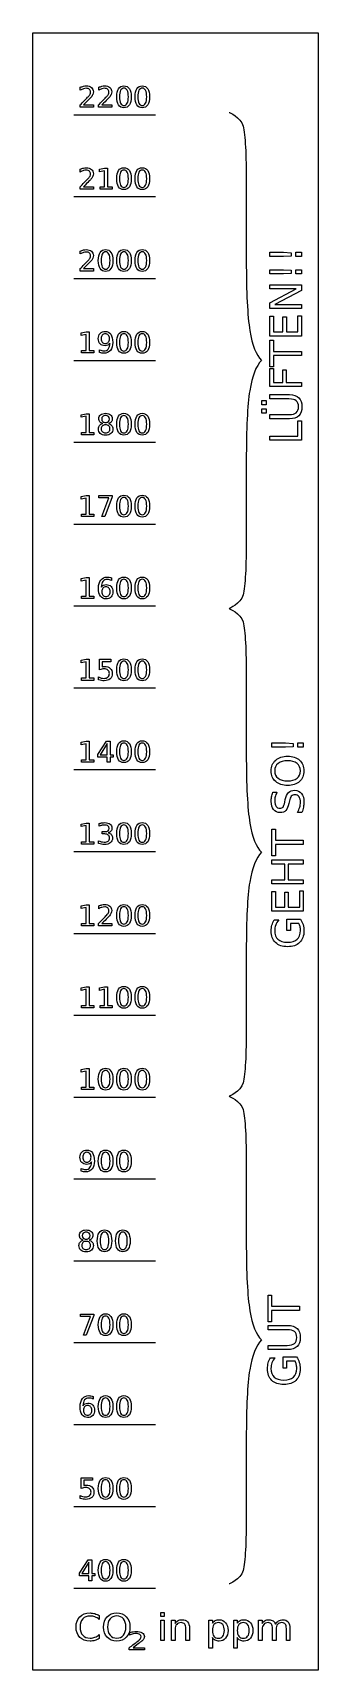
# Model space of a CAD drawing. Extents: x 60 to 130, y -20 to 380.
import ezdxf

# ---------------------------------------------------------------- set-up
doc = ezdxf.new("R2010")
doc.units = 0
doc.layers.add('Ebene_1', color=7, linetype='CONTINUOUS')

msp = doc.modelspace()

# ---------------------------------------------------------------- linework, layer by layer
at = {"layer": 'Ebene_1', "color": 7}
for p, q in [((59.977161, 380.035316), (129.81749, 380.035316)), ((59.977161, -20.03527), (59.977161, 380.035316)), ((129.81749, 380.035316), (129.81749, -20.03527)), ((71.620156, 366.009198), (71.620156, 366.711998)), ((76.109117, 366.009198), (76.109117, 366.711998)), ((82.289617, 367.053062), (82.289617, 367.053062)), ((82.289617, 366.501847), (82.289617, 366.501847)), ((86.778577, 367.053062), (86.778577, 367.053062)), ((86.778577, 366.501847), (86.778577, 366.501847)), ((71.585705, 361.816521), (71.585705, 362.402176)), ((74.851655, 361.816521), (71.585705, 361.816521)), ((72.422862, 362.402176), (74.851655, 362.402176)), ((72.422862, 362.402176), (72.422862, 362.402176)), ((74.851655, 362.402176), (74.851655, 361.816521)), ((76.074665, 361.816521), (76.074665, 362.402176)), ((79.340616, 361.816521), (76.074665, 361.816521)), ((76.911823, 362.402176), (79.340616, 362.402176)), ((76.911823, 362.402176), (76.911823, 362.402176)), ((79.340616, 362.402176), (79.340616, 361.816521)), ((71.620156, 346.009198), (71.620156, 346.711998)), ((76.333047, 346.711998), (77.562947, 346.960045)), ((76.333047, 346.078101), (76.333047, 346.711998)), ((77.569836, 346.326148), (76.333047, 346.078101)), ((77.562947, 346.960045), (78.258856, 346.960045)), ((77.569836, 342.402176), (77.569836, 346.326148)), ((78.258856, 346.960045), (78.258856, 342.402176)), ((82.289617, 347.053062), (82.289617, 347.053062)), ((82.289617, 346.501847), (82.289617, 346.501847)), ((86.778577, 347.053062), (86.778577, 347.053062)), ((86.778577, 346.501847), (86.778577, 346.501847)), ((71.585705, 341.816521), (71.585705, 342.402176)), ((74.851655, 341.816521), (71.585705, 341.816521)), ((72.422862, 342.402176), (74.851655, 342.402176)), ((72.422862, 342.402176), (72.422862, 342.402176)), ((74.851655, 342.402176), (74.851655, 341.816521)), ((76.432953, 342.402176), (77.569836, 342.402176)), ((76.432953, 341.816521), (76.432953, 342.402176)), ((79.395736, 341.816521), (76.432953, 341.816521)), ((78.258856, 342.402176), (79.395736, 342.402176)), ((79.395736, 342.402176), (79.395736, 341.816521)), ((112.21677, 343.255974), (112.21677, 324.50165)), ((71.620156, 326.009198), (71.620156, 326.711998)), ((77.800659, 327.053062), (77.800659, 327.053062)), ((77.800659, 326.501847), (77.800659, 326.501847)), ((82.289617, 327.053062), (82.289617, 327.053062)), ((82.289617, 326.501847), (82.289617, 326.501847)), ((86.778577, 327.053062), (86.778577, 327.053062)), ((86.778577, 326.501847), (86.778577, 326.501847)), ((117.96367, 325.343048), (117.96367, 326.39208)), ((117.96367, 326.39208), (121.34848, 326.39208)), ((121.34848, 325.343048), (117.96367, 325.343048)), ((121.34848, 326.39208), (123.19333, 326.288727)), ((123.19333, 325.451569), (121.34848, 325.343048)), ((123.19333, 326.288727), (123.19333, 325.451569)), ((124.36638, 325.343048), (124.36638, 326.39208)), ((124.36638, 326.39208), (125.67896, 326.39208)), ((125.67896, 325.343048), (124.36638, 325.343048)), ((125.67896, 326.39208), (125.67896, 325.343048)), ((71.585705, 321.816521), (71.585705, 322.402176)), ((74.851655, 321.816521), (71.585705, 321.816521)), ((72.422862, 322.402176), (74.851655, 322.402176)), ((72.422862, 322.402176), (72.422862, 322.402176)), ((74.851655, 322.402176), (74.851655, 321.816521)), ((117.96367, 321.100414), (117.96367, 322.149446)), ((117.96367, 322.149446), (121.34848, 322.149446)), ((121.34848, 321.100414), (117.96367, 321.100414)), ((121.34848, 322.149446), (123.19333, 322.046093)), ((123.19333, 321.208935), (121.34848, 321.100414)), ((123.19333, 322.046093), (123.19333, 321.208935)), ((124.36638, 321.100414), (124.36638, 322.149446)), ((124.36638, 322.149446), (125.67896, 322.149446)), ((125.67896, 321.100414), (124.36638, 321.100414)), ((125.67896, 322.149446), (125.67896, 321.100414)), ((117.96367, 317.452059), (117.96367, 318.464917)), ((117.96367, 318.464917), (125.67896, 318.464917)), ((117.96367, 314.03108), (124.41806, 317.452059)), ((124.41806, 317.452059), (117.96367, 317.452059)), ((125.67896, 317.059318), (119.22458, 313.638339)), ((125.67896, 318.464917), (125.67896, 317.059318)), ((117.96367, 312.625481), (117.96367, 314.03108)), ((125.67896, 312.625481), (117.96367, 312.625481)), ((119.22458, 313.638339), (125.67896, 313.638339)), ((125.67896, 313.638339), (125.67896, 312.625481)), ((117.96367, 305.938549), (117.96367, 310.816804)), ((117.96367, 310.816804), (118.84217, 310.816804)), ((118.84217, 310.816804), (118.84217, 306.982413)), ((121.12627, 306.982413), (121.12627, 310.656607)), ((121.12627, 310.656607), (122.00477, 310.656607)), ((122.00477, 310.656607), (122.00477, 306.982413)), ((124.80046, 306.982413), (124.80046, 310.909822)), ((124.80046, 310.909822), (125.67896, 310.909822)), ((125.67896, 310.909822), (125.67896, 305.938549)), ((71.844086, 306.711998), (73.073986, 306.960045)), ((71.844086, 306.078101), (71.844086, 306.711998)), ((73.080876, 306.326148), (71.844086, 306.078101)), ((73.073986, 306.960045), (73.769896, 306.960045)), ((73.080876, 302.402176), (73.080876, 306.326148)), ((73.769896, 306.960045), (73.769896, 302.402176)), ((77.717976, 304.104061), (77.717976, 304.104061)), ((82.289616, 307.053062), (82.289616, 307.053062)), ((82.289616, 306.501847), (82.289616, 306.501847)), ((86.778577, 307.053062), (86.778577, 307.053062)), ((86.778577, 306.501847), (86.778577, 306.501847)), ((125.67896, 305.938549), (117.96367, 305.938549)), ((117.96367, 298.404125), (117.96367, 304.930858)), ((117.96367, 304.930858), (118.84217, 304.930858)), ((118.84217, 306.982413), (121.12627, 306.982413)), ((118.84217, 304.930858), (118.84217, 302.192008)), ((122.00477, 306.982413), (124.80046, 306.982413)), ((71.943995, 302.402176), (73.080876, 302.402176)), ((71.943995, 301.816521), (71.943995, 302.402176)), ((74.906778, 301.816521), (71.943995, 301.816521)), ((73.769896, 302.402176), (74.906778, 302.402176)), ((74.906778, 302.402176), (74.906778, 301.816521)), ((76.333047, 301.923307), (76.333047, 302.557222)), ((76.333047, 301.923307), (76.333047, 301.923307)), ((118.84217, 302.192008), (125.67896, 302.192008)), ((125.67896, 301.142976), (118.84217, 301.142976)), ((118.84217, 301.142976), (118.84217, 298.404125)), ((125.67896, 302.192008), (125.67896, 301.142976)), ((118.84217, 298.404125), (117.96367, 298.404125)), ((117.96367, 293.57238), (117.96367, 298.006218)), ((117.96367, 298.006218), (118.84217, 298.006218)), ((118.84217, 298.006218), (118.84217, 294.616244)), ((121.11593, 294.616244), (121.11593, 297.675489)), ((121.11593, 297.675489), (121.99443, 297.675489)), ((121.99443, 297.675489), (121.99443, 294.616244)), ((125.67896, 293.57238), (117.96367, 293.57238)), ((118.84217, 294.616244), (121.11593, 294.616244)), ((121.99443, 294.616244), (125.67896, 294.616244)), ((125.67896, 294.616244), (125.67896, 293.57238)), ((116.01547, 289.148877), (116.01547, 290.197909)), ((116.01547, 290.197909), (117.0645, 290.197909)), ((117.0645, 289.148877), (116.01547, 289.148877)), ((116.01547, 287.128329), (116.01547, 288.17736)), ((116.01547, 288.17736), (117.0645, 288.17736)), ((117.0645, 290.197909), (117.0645, 289.148877)), ((117.0645, 288.17736), (117.0645, 287.128329)), ((117.96367, 290.564811), (117.96367, 291.613843)), ((117.96367, 291.613843), (122.77991, 291.613843)), ((122.65072, 290.564811), (117.96367, 290.564811)), ((71.844086, 286.711998), (73.073986, 286.960045)), ((71.844086, 286.078101), (71.844086, 286.711998)), ((73.080876, 286.326148), (71.844086, 286.078101)), ((73.073986, 286.960045), (73.769896, 286.960045)), ((73.080876, 282.402176), (73.080876, 286.326148)), ((73.769896, 286.960045), (73.769896, 282.402176)), ((76.849812, 285.654353), (76.849812, 285.654353)), ((77.104749, 284.555369), (77.104749, 284.555369)), ((77.800659, 284.259091), (77.800659, 284.259091)), ((82.289616, 287.053062), (82.289616, 287.053062)), ((82.289616, 286.501847), (82.289616, 286.501847)), ((86.778577, 287.053062), (86.778577, 287.053062)), ((86.778577, 286.501847), (86.778577, 286.501847)), ((117.0645, 287.128329), (116.01547, 287.128329)), ((117.96367, 285.707227), (117.96367, 286.756258)), ((117.96367, 286.756258), (122.65072, 286.756258)), ((122.77991, 285.707227), (117.96367, 285.707227)), ((124.80046, 281.500765), (124.80046, 285.257642)), ((124.80046, 285.257642), (125.67896, 285.257642)), ((125.67896, 285.257642), (125.67896, 280.456902)), ((71.943995, 282.402176), (73.080876, 282.402176)), ((71.943995, 281.816521), (71.943995, 282.402176)), ((74.906778, 281.816521), (71.943995, 281.816521)), ((73.769896, 282.402176), (74.906778, 282.402176)), ((74.906778, 282.402176), (74.906778, 281.816521)), ((117.96367, 280.456902), (117.96367, 281.500765)), ((117.96367, 281.500765), (124.80046, 281.500765)), ((125.67896, 280.456902), (117.96367, 280.456902)), ((112.21677, 275.42282), (112.21677, 256.668506)), ((71.844086, 266.711998), (73.073986, 266.960045)), ((71.844086, 266.078101), (71.844086, 266.711998)), ((73.080876, 266.326148), (71.844086, 266.078101)), ((73.073986, 266.960045), (73.769896, 266.960045)), ((73.080876, 262.402176), (73.080876, 266.326148)), ((73.769896, 266.960045), (73.769896, 262.402176)), ((76.136676, 266.960045), (79.443967, 266.960045)), ((76.136676, 266.374379), (76.136676, 266.960045)), ((78.60681, 266.374379), (76.136676, 266.374379)), ((76.849812, 261.816521), (78.60681, 266.374379)), ((79.443967, 266.663767), (77.576726, 261.816521)), ((79.443967, 266.960045), (79.443967, 266.663767)), ((82.289616, 267.053062), (82.289616, 267.053062)), ((82.289616, 266.501847), (82.289616, 266.501847)), ((86.778577, 267.053062), (86.778577, 267.053062)), ((86.778577, 266.501847), (86.778577, 266.501847)), ((71.943995, 262.402176), (73.080876, 262.402176)), ((71.943995, 261.816521), (71.943995, 262.402176)), ((74.906778, 261.816521), (71.943995, 261.816521)), ((73.769896, 262.402176), (74.906778, 262.402176)), ((74.906778, 262.402176), (74.906778, 261.816521)), ((77.576726, 261.816521), (76.849812, 261.816521)), ((71.844086, 246.711998), (73.073986, 246.960045)), ((71.844086, 246.078101), (71.844086, 246.711998)), ((73.080876, 246.326148), (71.844086, 246.078101)), ((73.073986, 246.960045), (73.769896, 246.960045)), ((73.080876, 242.402176), (73.080876, 246.326148)), ((73.769896, 246.960045), (73.769896, 242.402176)), ((77.886786, 244.66561), (77.886786, 244.66561)), ((79.268268, 246.846356), (79.268268, 246.212459)), ((79.268268, 246.846356), (79.268268, 246.846356)), ((82.289616, 247.053062), (82.289616, 247.053062)), ((82.289616, 246.501847), (82.289616, 246.501847)), ((86.778577, 247.053062), (86.778577, 247.053062)), ((86.778577, 246.501847), (86.778577, 246.501847)), ((71.943995, 242.402176), (73.080876, 242.402176)), ((71.943995, 241.816521), (71.943995, 242.402176)), ((74.906778, 241.816521), (71.943995, 241.816521)), ((73.769896, 242.402176), (74.906778, 242.402176)), ((74.906778, 242.402176), (74.906778, 241.816521)), ((71.844086, 226.711998), (73.073986, 226.960045)), ((71.844086, 226.078101), (71.844086, 226.711998)), ((73.080876, 226.326148), (71.844086, 226.078101)), ((73.073986, 226.960045), (73.769896, 226.960045)), ((73.080876, 222.402176), (73.080876, 226.326148)), ((73.769896, 226.960045), (73.769896, 222.402176)), ((76.319267, 226.960045), (79.051227, 226.960045)), ((76.319267, 224.376222), (76.319267, 226.960045)), ((79.051227, 226.374379), (76.956609, 226.374379)), ((76.956609, 226.374379), (76.956609, 225.113473)), ((79.051227, 226.960045), (79.051227, 226.374379)), ((82.289616, 227.053062), (82.289616, 227.053062)), ((82.289616, 226.501847), (82.289616, 226.501847)), ((86.778577, 227.053062), (86.778577, 227.053062)), ((86.778577, 226.501847), (86.778577, 226.501847)), ((71.943995, 222.402176), (73.080876, 222.402176)), ((71.943995, 221.816521), (71.943995, 222.402176)), ((74.906778, 221.816521), (71.943995, 221.816521)), ((73.769896, 222.402176), (74.906778, 222.402176)), ((74.906778, 222.402176), (74.906778, 221.816521)), ((76.102224, 221.937092), (76.102224, 222.636438)), ((112.21679, 222.332793), (112.21679, 203.899109)), ((71.844086, 206.711998), (73.073986, 206.960045)), ((71.844086, 206.078101), (71.844086, 206.711998)), ((73.080875, 206.326148), (71.844086, 206.078101)), ((73.073986, 206.960045), (73.769895, 206.960045)), ((73.080875, 202.402176), (73.080875, 206.326148)), ((73.769895, 206.960045), (73.769895, 202.402176)), ((75.902411, 203.700984), (78.041813, 206.960045)), ((78.224404, 206.353707), (76.467404, 203.607967)), ((78.041813, 206.960045), (78.916869, 206.960045)), ((78.224404, 203.607967), (78.224404, 206.353707)), ((78.916869, 206.960045), (78.916869, 203.607967)), ((82.289616, 207.053062), (82.289616, 207.053062)), ((82.289616, 206.501847), (82.289616, 206.501847)), ((86.778577, 207.053062), (86.778577, 207.053062)), ((86.778577, 206.501847), (86.778577, 206.501847)), ((118.44415, 205.462227), (118.44415, 206.511258)), ((118.44415, 206.511258), (121.82895, 206.511258)), ((121.82895, 205.462227), (118.44415, 205.462227)), ((121.82895, 206.511258), (123.6738, 206.407906)), ((123.6738, 205.570747), (121.82895, 205.462227)), ((123.6738, 206.407906), (123.6738, 205.570747)), ((124.84686, 205.462227), (124.84686, 206.511258)), ((124.84686, 206.511258), (126.15944, 206.511258)), ((126.15944, 205.462227), (124.84686, 205.462227)), ((126.15944, 206.511258), (126.15944, 205.462227)), ((71.943995, 202.402176), (73.080875, 202.402176)), ((71.943995, 201.816521), (71.943995, 202.402176)), ((74.906778, 201.816521), (71.943995, 201.816521)), ((73.769895, 202.402176), (74.906778, 202.402176)), ((74.906778, 202.402176), (74.906778, 201.816521)), ((75.902411, 203.029186), (75.902411, 203.700984)), ((78.224404, 203.029186), (75.902411, 203.029186)), ((76.467404, 203.607967), (78.224404, 203.607967)), ((78.224404, 201.816521), (78.224404, 203.029186)), ((78.916869, 201.816521), (78.224404, 201.816521)), ((78.916869, 203.607967), (79.650673, 203.607967)), ((79.650673, 203.029186), (78.916869, 203.029186)), ((78.916869, 203.029186), (78.916869, 201.816521)), ((79.650673, 203.607967), (79.650673, 203.029186)), ((118.30462, 199.705475), (118.30462, 199.705475)), ((119.15212, 199.705475), (119.15212, 199.705475)), ((118.69736, 194.48099), (119.71539, 194.48099)), ((118.69737, 194.48099), (118.69736, 194.48099)), ((121.61708, 192.03669), (121.74627, 192.66714)), ((122.73846, 192.36225), (122.61444, 191.72663)), ((125.81837, 189.54589), (124.7435, 189.54589)), ((71.844086, 186.711998), (73.073986, 186.960045)), ((71.844086, 186.078101), (71.844086, 186.711998)), ((73.080875, 186.326148), (71.844086, 186.078101)), ((73.073986, 186.960045), (73.769895, 186.960045)), ((73.080875, 182.402176), (73.080875, 186.326148)), ((73.769895, 186.960045), (73.769895, 182.402176)), ((76.250364, 186.212459), (76.250364, 186.832577)), ((76.98417, 184.27976), (76.98417, 184.851646)), ((76.98417, 184.851646), (77.611177, 184.851646)), ((77.583615, 184.27976), (76.98417, 184.27976)), ((78.420776, 184.58982), (78.420776, 184.58982)), ((82.289616, 187.053062), (82.289616, 187.053062)), ((82.289616, 186.501847), (82.289616, 186.501847)), ((86.778577, 187.053062), (86.778577, 187.053062)), ((86.778577, 186.501847), (86.778577, 186.501847)), ((118.44415, 178.95739), (118.44415, 185.48412)), ((118.44415, 185.48412), (119.32265, 185.48412)), ((119.32265, 185.48412), (119.32265, 182.74527)), ((71.943995, 182.402176), (73.080875, 182.402176)), ((71.943995, 181.816521), (71.943995, 182.402176)), ((74.906778, 181.816521), (71.943995, 181.816521)), ((73.769895, 182.402176), (74.906778, 182.402176)), ((74.906778, 182.402176), (74.906778, 181.816521)), ((76.095334, 181.97154), (76.095334, 182.643344)), ((119.32265, 182.74527), (126.15944, 182.74527)), ((126.15944, 181.69624), (119.32265, 181.69624)), ((119.32265, 181.69624), (119.32265, 178.95739)), ((126.15944, 182.74527), (126.15944, 181.69624)), ((119.32265, 178.95739), (118.44415, 178.95739)), ((118.44415, 176.90583), (118.44415, 177.9497)), ((118.44415, 177.9497), (126.15944, 177.9497)), ((121.60675, 176.90583), (118.44415, 176.90583)), ((121.60675, 173.11278), (121.60675, 176.90583)), ((126.15944, 176.90583), (122.48524, 176.90583)), ((122.48524, 176.90583), (122.48524, 173.11278)), ((126.15944, 177.9497), (126.15944, 176.90583)), ((118.44415, 172.06892), (118.44415, 173.11278)), ((118.44415, 173.11278), (121.60675, 173.11278)), ((126.15944, 172.06892), (118.44415, 172.06892)), ((122.48524, 173.11278), (126.15944, 173.11278)), ((126.15944, 173.11278), (126.15944, 172.06892)), ((118.44415, 165.38199), (118.44415, 170.26024)), ((118.44415, 170.26024), (119.32265, 170.26024)), ((119.32265, 170.26024), (119.32265, 166.42585)), ((121.60675, 166.42585), (121.60675, 170.10005)), ((121.60675, 170.10005), (122.48524, 170.10005)), ((122.48524, 170.10005), (122.48524, 166.42585)), ((125.28094, 166.42585), (125.28094, 170.35326)), ((125.28094, 170.35326), (126.15944, 170.35326)), ((126.15944, 170.35326), (126.15944, 165.38199)), ((71.844086, 166.711998), (73.073986, 166.960045)), ((71.844086, 166.078101), (71.844086, 166.711998)), ((73.080875, 166.326148), (71.844086, 166.078101)), ((73.073986, 166.960045), (73.769895, 166.960045)), ((73.080875, 162.402176), (73.080875, 166.326148)), ((73.769895, 166.960045), (73.769895, 162.402176)), ((76.109116, 166.009198), (76.109116, 166.711998)), ((82.289616, 167.053062), (82.289616, 167.053062)), ((82.289616, 166.501847), (82.289616, 166.501847)), ((86.778577, 167.053062), (86.778577, 167.053062)), ((86.778577, 166.501847), (86.778577, 166.501847)), ((126.15944, 165.38199), (118.44415, 165.38199)), ((119.32265, 166.42585), (121.60675, 166.42585)), ((122.48524, 166.42585), (125.28094, 166.42585)), ((71.943995, 162.402176), (73.080875, 162.402176)), ((71.943995, 161.816521), (71.943995, 162.402176)), ((74.906778, 161.816521), (71.943995, 161.816521)), ((73.769895, 162.402176), (74.906778, 162.402176)), ((74.906778, 162.402176), (74.906778, 161.816521)), ((76.074665, 161.816521), (76.074665, 162.402176)), ((79.340615, 161.816521), (76.074665, 161.816521)), ((76.911822, 162.402176), (79.340615, 162.402176)), ((76.911822, 162.402176), (76.911822, 162.402176)), ((79.340615, 162.402176), (79.340615, 161.816521)), ((119.03843, 163.27359), (120.14947, 163.27359)), ((122.12868, 160.73628), (122.12868, 163.47513)), ((122.12868, 163.47513), (125.44114, 163.47513)), ((122.98651, 160.73628), (122.12868, 160.73628)), ((125.05873, 162.4416), (122.98651, 162.4416)), ((122.98651, 162.4416), (122.98651, 160.73628)), ((125.05875, 162.4416), (125.05873, 162.4416)), ((112.21679, 155.65937), (112.21679, 137.2257)), ((71.844086, 146.711998), (73.073985, 146.960045)), ((71.844086, 146.078101), (71.844086, 146.711998)), ((73.080875, 146.326148), (71.844086, 146.078101)), ((73.073985, 146.960045), (73.769895, 146.960045)), ((73.080875, 142.402176), (73.080875, 146.326148)), ((73.769895, 146.960045), (73.769895, 142.402176)), ((76.333046, 146.711998), (77.562946, 146.960045)), ((76.333046, 146.078101), (76.333046, 146.711998)), ((77.569836, 146.326148), (76.333046, 146.078101)), ((77.562946, 146.960045), (78.258856, 146.960045)), ((77.569836, 142.402176), (77.569836, 146.326148)), ((78.258856, 146.960045), (78.258856, 142.402176)), ((82.289616, 147.053062), (82.289616, 147.053062)), ((82.289616, 146.501847), (82.289616, 146.501847)), ((86.778576, 147.053062), (86.778576, 147.053062)), ((86.778576, 146.501847), (86.778576, 146.501847)), ((71.943995, 142.402176), (73.080875, 142.402176)), ((71.943995, 141.816521), (71.943995, 142.402176)), ((74.906778, 141.816521), (71.943995, 141.816521)), ((73.769895, 142.402176), (74.906778, 142.402176)), ((74.906778, 142.402176), (74.906778, 141.816521)), ((76.432953, 142.402176), (77.569836, 142.402176)), ((76.432953, 141.816521), (76.432953, 142.402176)), ((79.395736, 141.816521), (76.432953, 141.816521)), ((78.258856, 142.402176), (79.395736, 142.402176)), ((79.395736, 142.402176), (79.395736, 141.816521)), ((71.844086, 126.711994), (73.073985, 126.960041)), ((71.844086, 126.078097), (71.844086, 126.711994)), ((73.080875, 126.326144), (71.844086, 126.078097)), ((73.073985, 126.960041), (73.769895, 126.960041)), ((73.080875, 122.402172), (73.080875, 126.326144)), ((73.769895, 126.960041), (73.769895, 122.402172)), ((77.800658, 127.053058), (77.800658, 127.053058)), ((77.800658, 126.501843), (77.800658, 126.501843)), ((82.289616, 127.053058), (82.289616, 127.053058)), ((82.289616, 126.501843), (82.289616, 126.501843)), ((86.778576, 127.053058), (86.778576, 127.053058)), ((86.778576, 126.501843), (86.778576, 126.501843)), ((71.943995, 122.402172), (73.080875, 122.402172)), ((71.943995, 121.816517), (71.943995, 122.402172)), ((74.906778, 121.816517), (71.943995, 121.816517)), ((73.769895, 122.402172), (74.906778, 122.402172)), ((74.906778, 122.402172), (74.906778, 121.816517)), ((73.229015, 104.104057), (73.229015, 104.104057)), ((77.800658, 107.053058), (77.800658, 107.053058)), ((77.800658, 106.501843), (77.800658, 106.501843)), ((82.289616, 107.053058), (82.289616, 107.053058)), ((82.289616, 106.501843), (82.289616, 106.501843)), ((71.844086, 101.923303), (71.844086, 102.557218)), ((71.844086, 101.923303), (71.844086, 101.923303)), ((112.21679, 103.18287), (112.21679, 84.74919)), ((72.093582, 86.143673), (72.093582, 86.143673)), ((72.348518, 85.044689), (72.348518, 85.044689)), ((73.044428, 84.748411), (73.044428, 84.748411)), ((77.533389, 87.542382), (77.533389, 87.542382)), ((77.533389, 86.991167), (77.533389, 86.991167)), ((82.022346, 87.542382), (82.022346, 87.542382)), ((82.022346, 86.991167), (82.022346, 86.991167)), ((117.53163, 65.09289), (117.53163, 71.61962)), ((117.53163, 71.61962), (118.41013, 71.61962)), ((118.41013, 71.61962), (118.41013, 68.88077)), ((118.41013, 68.88077), (125.24692, 68.88077)), ((125.24692, 68.88077), (125.24692, 67.83174)), ((71.647717, 66.960041), (74.955009, 66.960041)), ((71.647717, 66.374375), (71.647717, 66.960041)), ((74.117849, 66.374375), (71.647717, 66.374375)), ((72.360851, 61.816517), (74.117849, 66.374375)), ((74.955009, 66.663763), (73.087765, 61.816517)), ((74.955009, 66.960041), (74.955009, 66.663763)), ((77.800658, 67.053058), (77.800658, 67.053058)), ((77.800658, 66.501843), (77.800658, 66.501843)), ((82.289616, 67.053058), (82.289616, 67.053058)), ((82.289616, 66.501843), (82.289616, 66.501843)), ((118.41013, 65.09289), (117.53163, 65.09289)), ((117.53163, 63.15502), (117.53163, 64.20405)), ((117.53163, 64.20405), (122.34787, 64.20405)), ((125.24692, 67.83174), (118.41013, 67.83174)), ((118.41013, 67.83174), (118.41013, 65.09289)), ((73.087765, 61.816517), (72.360851, 61.816517)), ((122.21868, 63.15502), (117.53163, 63.15502)), ((117.53163, 58.29743), (117.53163, 59.34647)), ((117.53163, 59.34647), (122.21868, 59.34647)), ((122.34787, 58.29743), (117.53163, 58.29743)), ((118.12591, 56.30789), (119.23695, 56.30789)), ((121.21616, 53.77058), (121.21616, 56.50943)), ((121.21616, 56.50943), (124.52862, 56.50943)), ((122.07398, 53.77058), (121.21616, 53.77058)), ((124.14621, 55.4759), (122.07398, 55.4759)), ((122.07398, 55.4759), (122.07398, 53.77058)), ((124.14623, 55.4759), (124.14621, 55.4759)), ((73.397825, 44.665606), (73.397825, 44.665606)), ((74.779307, 46.846352), (74.779307, 46.212455)), ((74.779307, 46.846352), (74.779307, 46.846352)), ((77.800658, 47.053058), (77.800658, 47.053058)), ((77.800658, 46.501843), (77.800658, 46.501843)), ((82.289616, 47.053058), (82.289616, 47.053058)), ((82.289616, 46.501843), (82.289616, 46.501843)), ((112.21679, 36.50945), (112.21679, 18.07578)), ((71.830306, 26.960041), (74.562267, 26.960041)), ((71.830306, 24.376218), (71.830306, 26.960041)), ((74.562267, 26.374375), (72.467648, 26.374375)), ((72.467648, 26.374375), (72.467648, 25.113469)), ((74.562267, 26.960041), (74.562267, 26.374375)), ((77.800658, 27.053058), (77.800658, 27.053058)), ((77.800658, 26.501843), (77.800658, 26.501843)), ((82.289616, 27.053058), (82.289616, 27.053058)), ((82.289616, 26.501843), (82.289616, 26.501843)), ((71.613266, 21.937088), (71.613266, 22.636434)), ((71.41345, 3.70098), (73.552855, 6.960041)), ((73.735444, 6.353703), (71.978446, 3.607963)), ((73.552855, 6.960041), (74.427908, 6.960041)), ((73.735444, 3.607963), (73.735444, 6.353703)), ((74.427908, 6.960041), (74.427908, 3.607963)), ((77.800658, 7.053058), (77.800658, 7.053058)), ((77.800658, 6.501843), (77.800658, 6.501843)), ((82.289616, 7.053058), (82.289616, 7.053058)), ((82.289616, 6.501843), (82.289616, 6.501843)), ((71.41345, 3.029182), (71.41345, 3.70098)), ((73.735444, 3.029182), (71.41345, 3.029182)), ((71.978446, 3.607963), (73.735444, 3.607963)), ((73.735444, 1.816517), (73.735444, 3.029182)), ((74.427908, 1.816517), (73.735444, 1.816517)), ((74.427908, 3.607963), (75.161714, 3.607963)), ((75.161714, 3.029182), (74.427908, 3.029182)), ((74.427908, 3.029182), (74.427908, 1.816517)), ((75.161714, 3.607963), (75.161714, 3.029182)), ((76.220061, -6.675294), (76.220061, -7.619322)), ((76.220061, -6.675294), (76.220061, -6.675294)), ((80.519019, -6.045943), (80.519019, -6.045943)), ((80.519019, -6.772799), (80.519019, -6.772799)), ((91.289829, -5.886389), (92.151494, -5.886389)), ((91.289829, -6.919057), (91.289829, -5.886389)), ((92.151494, -6.919057), (91.289829, -6.919057)), ((91.289829, -7.818764), (92.151494, -7.818764)), ((91.289829, -12.782663), (91.289829, -7.818764)), ((92.151494, -5.886389), (92.151494, -6.919057)), ((92.151494, -7.818764), (92.151494, -12.782663)), ((93.921652, -12.782663), (93.921652, -7.818764)), ((93.921652, -7.818764), (94.787999, -7.818764)), ((94.787999, -7.818764), (94.787999, -8.589941)), ((103.048742, -14.670718), (103.048742, -7.818764)), ((103.048742, -7.818764), (103.915089, -7.818764)), ((103.915089, -7.818764), (103.915089, -8.572213)), ((109.136589, -14.670718), (109.136589, -7.818764)), ((109.136589, -7.818764), (110.002936, -7.818764)), ((110.002936, -7.818764), (110.002936, -8.572213)), ((115.224438, -12.782663), (115.224438, -7.818764)), ((115.224438, -7.818764), (116.090786, -7.818764)), ((116.090786, -7.818764), (116.090786, -8.589941)), ((76.220061, -11.337814), (76.220061, -12.272977)), ((83.615059, -11.446689), (83.615059, -10.847102)), ((94.787999, -9.977174), (94.787999, -12.782663)), ((97.452603, -12.782663), (97.452603, -9.813188)), ((98.314268, -9.786595), (98.314268, -12.782663)), ((98.314268, -9.786595), (98.314268, -9.786595)), ((106.846622, -10.305146), (106.846622, -10.305146)), ((112.934469, -10.305146), (112.934469, -10.305146)), ((116.090786, -9.977174), (116.090786, -12.782663)), ((118.619583, -12.782663), (118.619583, -9.813188)), ((119.340758, -8.771655), (119.340758, -8.771655)), ((119.48593, -9.977174), (119.48593, -12.782663)), ((122.01473, -12.782663), (122.01473, -9.813188)), ((122.881077, -9.786595), (122.881077, -12.782663)), ((83.575454, -15.023635), (83.575454, -14.52398)), ((87.329851, -15.023635), (83.575454, -15.023635)), ((84.537817, -14.52398), (87.329851, -14.52398)), ((84.537817, -14.52398), (84.537817, -14.52398)), ((87.329851, -14.52398), (87.329851, -15.023635)), ((92.151494, -12.782663), (91.289829, -12.782663)), ((94.787999, -12.782663), (93.921652, -12.782663)), ((98.314268, -12.782663), (97.452603, -12.782663)), ((103.915089, -14.670718), (103.048742, -14.670718)), ((103.915089, -12.038078), (103.915089, -14.670718)), ((103.915089, -12.038078), (103.915089, -12.038078)), ((110.002936, -14.670718), (109.136589, -14.670718)), ((110.002936, -12.038078), (110.002936, -14.670718)), ((110.002936, -12.038078), (110.002936, -12.038078)), ((116.090786, -12.782663), (115.224438, -12.782663)), ((119.48593, -12.782663), (118.619583, -12.782663)), ((122.881077, -12.782663), (122.01473, -12.782663)), ((129.81749, -20.03527), (59.977161, -20.03527))]:
    msp.add_line(p, q, dxfattribs=at)
for points in [[(71.620156, 366.711998), (71.900357, 366.824538), (72.162184, 366.909516), (72.405638, 366.966935)], [(72.395303, 366.353707), (72.154146, 366.277916), (71.895764, 366.16308), (71.620156, 366.009198)], [(73.087766, 366.467396), (72.869578, 366.467396), (72.638757, 366.4295), (72.395303, 366.353707)], [(72.405638, 366.966935), (72.649092, 367.024353), (72.871874, 367.053062), (73.073986, 367.053062)], [(72.66402, 363.501176), (73.12107, 363.962814), (73.408161, 364.260238), (73.525294, 364.393449)], [(73.073986, 367.053062), (73.606829, 367.053062), (74.031724, 366.919852), (74.348672, 366.653432)], [(73.835354, 366.209014), (73.644725, 366.381269), (73.395529, 366.467396), (73.087766, 366.467396)], [(73.525294, 364.393449), (73.748077, 364.643792), (73.903106, 364.855091), (73.990381, 365.027346)], [(74.272879, 364.314212), (74.215461, 364.247605), (74.032871, 364.05468), (73.72511, 363.735435)], [(74.124742, 365.540666), (74.124742, 365.813977), (74.028279, 366.03676), (73.835354, 366.209014)], [(73.990381, 365.027346), (74.079955, 365.201898), (74.124742, 365.373005), (74.124742, 365.540666)], [(74.703518, 364.98256), (74.625429, 364.794227), (74.481882, 364.571445), (74.272879, 364.314212)], [(74.348672, 366.653432), (74.665622, 366.387011), (74.824096, 366.031018), (74.824096, 365.585452)], [(74.824096, 365.585452), (74.824096, 365.374153), (74.783903, 365.173188), (74.703518, 364.98256)], [(76.109117, 366.711998), (76.389318, 366.824538), (76.651145, 366.909516), (76.894598, 366.966935)], [(76.884261, 366.353707), (76.643106, 366.277916), (76.384724, 366.16308), (76.109117, 366.009198)], [(77.576726, 366.467396), (77.358537, 366.467396), (77.127715, 366.4295), (76.884261, 366.353707)], [(76.894598, 366.966935), (77.13805, 367.024353), (77.360833, 367.053062), (77.562947, 367.053062)], [(77.15298, 363.501176), (77.610028, 363.962814), (77.89712, 364.260238), (78.014254, 364.393449)], [(77.562947, 367.053062), (78.095787, 367.053062), (78.520683, 366.919852), (78.837632, 366.653432)], [(78.324312, 366.209014), (78.133683, 366.381269), (77.884488, 366.467396), (77.576726, 366.467396)], [(78.014254, 364.393449), (78.237037, 364.643792), (78.392066, 364.855091), (78.479342, 365.027346)], [(78.76184, 364.314212), (78.704422, 364.247605), (78.521832, 364.05468), (78.21407, 363.735435)], [(78.6137, 365.540666), (78.6137, 365.813977), (78.517237, 366.03676), (78.324312, 366.209014)], [(78.479342, 365.027346), (78.568914, 365.201898), (78.6137, 365.373005), (78.6137, 365.540666)], [(79.192476, 364.98256), (79.114386, 364.794227), (78.970841, 364.571445), (78.76184, 364.314212)], [(78.837632, 366.653432), (79.15458, 366.387011), (79.313054, 366.031018), (79.313054, 365.585452)], [(79.313054, 365.585452), (79.313054, 365.374153), (79.272861, 365.173188), (79.192476, 364.98256)], [(80.511947, 364.383114), (80.511947, 365.251277), (80.663532, 365.912736), (80.9667, 366.367489)], [(80.9667, 362.398737), (80.663532, 362.855796), (80.511947, 363.517255), (80.511947, 364.383114)], [(80.9667, 366.367489), (81.272165, 366.824538), (81.713137, 367.053062), (82.289617, 367.053062)], [(81.480021, 365.971302), (81.300875, 365.619902), (81.211302, 365.090506), (81.211302, 364.383114)], [(81.211302, 364.383114), (81.211302, 363.678016), (81.300875, 363.148619), (81.480021, 362.794924)], [(82.289617, 366.501847), (81.931327, 366.501847), (81.661461, 366.324999), (81.480021, 365.971302)], [(82.289617, 367.053062), (82.866096, 367.053062), (83.30592, 366.824538), (83.609088, 366.367489)], [(83.099215, 365.971302), (82.920069, 366.324999), (82.650203, 366.501847), (82.289617, 366.501847)], [(83.371376, 364.383114), (83.371376, 365.090506), (83.280656, 365.619902), (83.099215, 365.971302)], [(83.099215, 362.794924), (83.280656, 363.148619), (83.371376, 363.678016), (83.371376, 364.383114)], [(83.609088, 366.367489), (83.914553, 365.912736), (84.067286, 365.251277), (84.067286, 364.383114)], [(84.067286, 364.383114), (84.067286, 363.517255), (83.914553, 362.855796), (83.609088, 362.398737)], [(85.000908, 364.383114), (85.000908, 365.251277), (85.152492, 365.912736), (85.45566, 366.367489)], [(85.45566, 362.398737), (85.152492, 362.855796), (85.000908, 363.517255), (85.000908, 364.383114)], [(85.45566, 366.367489), (85.761125, 366.824538), (86.202098, 367.053062), (86.778577, 367.053062)], [(85.968979, 365.971302), (85.789834, 365.619902), (85.700262, 365.090506), (85.700262, 364.383114)], [(85.700262, 364.383114), (85.700262, 363.678016), (85.789834, 363.148619), (85.968979, 362.794924)], [(86.778577, 366.501847), (86.420287, 366.501847), (86.150421, 366.324999), (85.968979, 365.971302)], [(86.778577, 367.053062), (87.355057, 367.053062), (87.79488, 366.824538), (88.098049, 366.367489)], [(87.588173, 365.971302), (87.409029, 366.324999), (87.139164, 366.501847), (86.778577, 366.501847)], [(87.860337, 364.383114), (87.860337, 365.090506), (87.769615, 365.619902), (87.588173, 365.971302)], [(87.588173, 362.794924), (87.769615, 363.148619), (87.860337, 363.678016), (87.860337, 364.383114)], [(88.098049, 366.367489), (88.403514, 365.912736), (88.556246, 365.251277), (88.556246, 364.383114)], [(88.556246, 364.383114), (88.556246, 363.517255), (88.403514, 362.855796), (88.098049, 362.398737)], [(71.585705, 362.402176), (71.84983, 362.675491), (72.209268, 363.041824), (72.66402, 363.501176)], [(73.72511, 363.735435), (73.417348, 363.418484), (72.983266, 362.974064), (72.422862, 362.402176)], [(76.074665, 362.402176), (76.338788, 362.675491), (76.698226, 363.041824), (77.15298, 363.501176)], [(78.21407, 363.735435), (77.906307, 363.418484), (77.472224, 362.974064), (76.911823, 362.402176)], [(82.289617, 361.716614), (81.713137, 361.716614), (81.272165, 361.943989), (80.9667, 362.398737)], [(81.480021, 362.794924), (81.661461, 362.443522), (81.931327, 362.267821), (82.289617, 362.267821)], [(82.289617, 362.267821), (82.650203, 362.267821), (82.920069, 362.443522), (83.099215, 362.794924)], [(83.609088, 362.398737), (83.30592, 361.943989), (82.866096, 361.716614), (82.289617, 361.716614)], [(86.778577, 361.716614), (86.202098, 361.716614), (85.761125, 361.943989), (85.45566, 362.398737)], [(85.968979, 362.794924), (86.150421, 362.443522), (86.420287, 362.267821), (86.778577, 362.267821)], [(86.778577, 362.267821), (87.139164, 362.267821), (87.409029, 362.443522), (87.588173, 362.794924)], [(88.098049, 362.398737), (87.79488, 361.943989), (87.355057, 361.716614), (86.778577, 361.716614)], [(107.98566, 360.573465), (107.98566, 360.573465), (110.88096, 359.464332), (111.41527, 357.246066)], [(70, 360), (76.666667, 360), (83.333333, 360), (90, 360)], [(111.41527, 357.246066), (111.9496, 355.02785), (112.21677, 350.364466), (112.21677, 343.255974)], [(71.620156, 346.711998), (71.900357, 346.824538), (72.162184, 346.909516), (72.405638, 346.966935)], [(72.395303, 346.353707), (72.154146, 346.277916), (71.895764, 346.16308), (71.620156, 346.009198)], [(73.087766, 346.467396), (72.869578, 346.467396), (72.638757, 346.4295), (72.395303, 346.353707)], [(72.405638, 346.966935), (72.649092, 347.024353), (72.871874, 347.053062), (73.073986, 347.053062)], [(72.66402, 343.501176), (73.12107, 343.962814), (73.408161, 344.260238), (73.525294, 344.393449)], [(73.073986, 347.053062), (73.606829, 347.053062), (74.031724, 346.919852), (74.348672, 346.653432)], [(73.835354, 346.209014), (73.644725, 346.381269), (73.395529, 346.467396), (73.087766, 346.467396)], [(73.525294, 344.393449), (73.748077, 344.643792), (73.903106, 344.855091), (73.990381, 345.027346)], [(74.272879, 344.314212), (74.215461, 344.247605), (74.032871, 344.05468), (73.72511, 343.735435)], [(74.124742, 345.540666), (74.124742, 345.813977), (74.028279, 346.03676), (73.835354, 346.209014)], [(73.990381, 345.027346), (74.079955, 345.201898), (74.124742, 345.373005), (74.124742, 345.540666)], [(74.703518, 344.98256), (74.625429, 344.794227), (74.481882, 344.571445), (74.272879, 344.314212)], [(74.348672, 346.653432), (74.665622, 346.387011), (74.824096, 346.031018), (74.824096, 345.585452)], [(74.824096, 345.585452), (74.824096, 345.374153), (74.783903, 345.173188), (74.703518, 344.98256)], [(80.511947, 344.383114), (80.511947, 345.251277), (80.663532, 345.912736), (80.9667, 346.367489)], [(80.9667, 342.398737), (80.663532, 342.855796), (80.511947, 343.517255), (80.511947, 344.383114)], [(80.9667, 346.367489), (81.272165, 346.824538), (81.713137, 347.053062), (82.289617, 347.053062)], [(81.480021, 345.971302), (81.300875, 345.619902), (81.211302, 345.090506), (81.211302, 344.383114)], [(81.211302, 344.383114), (81.211302, 343.678016), (81.300875, 343.148619), (81.480021, 342.794924)], [(82.289617, 346.501847), (81.931327, 346.501847), (81.661461, 346.324999), (81.480021, 345.971302)], [(82.289617, 347.053062), (82.866096, 347.053062), (83.30592, 346.824538), (83.609088, 346.367489)], [(83.099215, 345.971302), (82.920069, 346.324999), (82.650203, 346.501847), (82.289617, 346.501847)], [(83.371376, 344.383114), (83.371376, 345.090506), (83.280656, 345.619902), (83.099215, 345.971302)], [(83.099215, 342.794924), (83.280656, 343.148619), (83.371376, 343.678016), (83.371376, 344.383114)], [(83.609088, 346.367489), (83.914553, 345.912736), (84.067286, 345.251277), (84.067286, 344.383114)], [(84.067286, 344.383114), (84.067286, 343.517255), (83.914553, 342.855796), (83.609088, 342.398737)], [(85.000908, 344.383114), (85.000908, 345.251277), (85.152492, 345.912736), (85.45566, 346.367489)], [(85.45566, 342.398737), (85.152492, 342.855796), (85.000908, 343.517255), (85.000908, 344.383114)], [(85.45566, 346.367489), (85.761125, 346.824538), (86.202098, 347.053062), (86.778577, 347.053062)], [(85.968979, 345.971302), (85.789834, 345.619902), (85.700262, 345.090506), (85.700262, 344.383114)], [(85.700262, 344.383114), (85.700262, 343.678016), (85.789834, 343.148619), (85.968979, 342.794924)], [(86.778577, 346.501847), (86.420287, 346.501847), (86.150421, 346.324999), (85.968979, 345.971302)], [(86.778577, 347.053062), (87.355057, 347.053062), (87.79488, 346.824538), (88.098049, 346.367489)], [(87.588173, 345.971302), (87.409029, 346.324999), (87.139164, 346.501847), (86.778577, 346.501847)], [(87.860337, 344.383114), (87.860337, 345.090506), (87.769615, 345.619902), (87.588173, 345.971302)], [(87.588173, 342.794924), (87.769615, 343.148619), (87.860337, 343.678016), (87.860337, 344.383114)], [(88.098049, 346.367489), (88.403514, 345.912736), (88.556246, 345.251277), (88.556246, 344.383114)], [(88.556246, 344.383114), (88.556246, 343.517255), (88.403514, 342.855796), (88.098049, 342.398737)], [(71.585705, 342.402176), (71.84983, 342.675491), (72.209268, 343.041824), (72.66402, 343.501176)], [(73.72511, 343.735435), (73.417348, 343.418484), (72.983266, 342.974064), (72.422862, 342.402176)], [(82.289617, 341.716614), (81.713137, 341.716614), (81.272165, 341.943988), (80.9667, 342.398737)], [(81.480021, 342.794924), (81.661461, 342.443522), (81.931327, 342.267821), (82.289617, 342.267821)], [(82.289617, 342.267821), (82.650203, 342.267821), (82.920069, 342.443522), (83.099215, 342.794924)], [(83.609088, 342.398737), (83.30592, 341.943988), (82.866096, 341.716614), (82.289617, 341.716614)], [(86.778577, 341.716614), (86.202098, 341.716614), (85.761125, 341.943988), (85.45566, 342.398737)], [(85.968979, 342.794924), (86.150421, 342.443522), (86.420287, 342.267821), (86.778577, 342.267821)], [(86.778577, 342.267821), (87.139164, 342.267821), (87.409029, 342.443522), (87.588173, 342.794924)], [(88.098049, 342.398737), (87.79488, 341.943988), (87.355057, 341.716614), (86.778577, 341.716614)], [(70, 340), (76.666667, 340), (83.333333, 340), (90, 340)], [(71.620156, 326.711998), (71.900357, 326.824538), (72.162184, 326.909516), (72.405638, 326.966935)], [(72.395303, 326.353707), (72.154146, 326.277916), (71.895764, 326.16308), (71.620156, 326.009198)], [(73.087765, 326.467396), (72.869578, 326.467396), (72.638757, 326.4295), (72.395303, 326.353707)], [(72.405638, 326.966935), (72.649092, 327.024353), (72.871874, 327.053062), (73.073986, 327.053062)], [(72.664019, 323.501176), (73.121069, 323.962814), (73.408161, 324.260238), (73.525294, 324.393449)], [(73.073986, 327.053062), (73.606829, 327.053062), (74.031724, 326.919852), (74.348672, 326.653432)], [(73.835354, 326.209014), (73.644725, 326.381269), (73.395529, 326.467396), (73.087765, 326.467396)], [(73.525294, 324.393449), (73.748076, 324.643792), (73.903105, 324.855091), (73.990381, 325.027346)], [(74.272879, 324.314212), (74.215461, 324.247605), (74.032871, 324.05468), (73.72511, 323.735435)], [(74.124742, 325.540666), (74.124742, 325.813977), (74.028279, 326.03676), (73.835354, 326.209014)], [(73.990381, 325.027346), (74.079955, 325.201898), (74.124742, 325.373005), (74.124742, 325.540666)], [(74.703518, 324.98256), (74.625429, 324.794227), (74.481882, 324.571445), (74.272879, 324.314212)], [(74.348672, 326.653432), (74.665621, 326.387011), (74.824096, 326.031018), (74.824096, 325.585452)], [(74.824096, 325.585452), (74.824096, 325.374153), (74.783903, 325.173188), (74.703518, 324.98256)], [(76.022989, 324.383114), (76.022989, 325.251277), (76.174574, 325.912736), (76.477742, 326.367489)], [(76.477742, 322.398737), (76.174574, 322.855796), (76.022989, 323.517255), (76.022989, 324.383114)], [(76.477742, 326.367489), (76.783207, 326.824538), (77.224179, 327.053062), (77.800659, 327.053062)], [(76.99106, 325.971302), (76.811914, 325.619902), (76.722341, 325.090506), (76.722341, 324.383114)], [(76.722341, 324.383114), (76.722341, 323.678016), (76.811914, 323.148619), (76.99106, 322.794924)], [(77.800659, 326.501847), (77.442369, 326.501847), (77.172503, 326.324999), (76.99106, 325.971302)], [(77.800659, 327.053062), (78.377136, 327.053062), (78.81696, 326.824538), (79.12013, 326.367489)], [(78.610255, 325.971302), (78.431111, 326.324999), (78.161245, 326.501847), (77.800659, 326.501847)], [(78.882418, 324.383114), (78.882418, 325.090506), (78.791697, 325.619902), (78.610255, 325.971302)], [(78.610255, 322.794924), (78.791697, 323.148619), (78.882418, 323.678016), (78.882418, 324.383114)], [(79.12013, 326.367489), (79.425595, 325.912736), (79.578328, 325.251277), (79.578328, 324.383114)], [(79.578328, 324.383114), (79.578328, 323.517255), (79.425595, 322.855796), (79.12013, 322.398737)], [(80.511947, 324.383114), (80.511947, 325.251277), (80.663531, 325.912736), (80.9667, 326.367489)], [(80.9667, 322.398737), (80.663531, 322.855796), (80.511947, 323.517255), (80.511947, 324.383114)], [(80.9667, 326.367489), (81.272165, 326.824538), (81.713137, 327.053062), (82.289617, 327.053062)], [(81.480021, 325.971302), (81.300875, 325.619902), (81.211302, 325.090506), (81.211302, 324.383114)], [(81.211302, 324.383114), (81.211302, 323.678016), (81.300875, 323.148619), (81.480021, 322.794924)], [(82.289617, 326.501847), (81.931327, 326.501847), (81.661461, 326.324999), (81.480021, 325.971302)], [(82.289617, 327.053062), (82.866096, 327.053062), (83.30592, 326.824538), (83.609088, 326.367489)], [(83.099215, 325.971302), (82.920069, 326.324999), (82.650203, 326.501847), (82.289617, 326.501847)], [(83.371376, 324.383114), (83.371376, 325.090506), (83.280656, 325.619902), (83.099215, 325.971302)], [(83.099215, 322.794924), (83.280656, 323.148619), (83.371376, 323.678016), (83.371376, 324.383114)], [(83.609088, 326.367489), (83.914553, 325.912736), (84.067286, 325.251277), (84.067286, 324.383114)], [(84.067286, 324.383114), (84.067286, 323.517255), (83.914553, 322.855796), (83.609088, 322.398737)], [(85.000908, 324.383114), (85.000908, 325.251277), (85.152492, 325.912736), (85.45566, 326.367489)], [(85.45566, 322.398737), (85.152492, 322.855796), (85.000908, 323.517255), (85.000908, 324.383114)], [(85.45566, 326.367489), (85.761125, 326.824538), (86.202098, 327.053062), (86.778577, 327.053062)], [(85.968978, 325.971302), (85.789834, 325.619902), (85.700262, 325.090506), (85.700262, 324.383114)], [(85.700262, 324.383114), (85.700262, 323.678016), (85.789834, 323.148619), (85.968978, 322.794924)], [(86.778577, 326.501847), (86.420287, 326.501847), (86.150421, 326.324999), (85.968978, 325.971302)], [(86.778577, 327.053062), (87.355056, 327.053062), (87.79488, 326.824538), (88.098049, 326.367489)], [(87.588173, 325.971302), (87.409029, 326.324999), (87.139163, 326.501847), (86.778577, 326.501847)], [(87.860337, 324.383114), (87.860337, 325.090506), (87.769615, 325.619902), (87.588173, 325.971302)], [(87.588173, 322.794924), (87.769615, 323.148619), (87.860337, 323.678016), (87.860337, 324.383114)], [(88.098049, 326.367489), (88.403514, 325.912736), (88.556246, 325.251277), (88.556246, 324.383114)], [(88.556246, 324.383114), (88.556246, 323.517255), (88.403514, 322.855796), (88.098049, 322.398737)], [(112.21677, 324.50165), (112.21677, 316.586525), (112.50257, 310.839257), (113.07416, 307.259796)], [(71.585705, 322.402176), (71.849829, 322.675491), (72.209268, 323.041824), (72.664019, 323.501176)], [(73.72511, 323.735435), (73.417348, 323.418484), (72.983266, 322.974064), (72.422862, 322.402176)], [(77.800659, 321.716614), (77.224179, 321.716614), (76.783207, 321.943988), (76.477742, 322.398737)], [(76.99106, 322.794924), (77.172503, 322.443522), (77.442369, 322.267821), (77.800659, 322.267821)], [(77.800659, 322.267821), (78.161245, 322.267821), (78.431111, 322.443522), (78.610255, 322.794924)], [(79.12013, 322.398737), (78.81696, 321.943988), (78.377136, 321.716614), (77.800659, 321.716614)], [(82.289617, 321.716614), (81.713137, 321.716614), (81.272165, 321.943988), (80.9667, 322.398737)], [(81.480021, 322.794924), (81.661461, 322.443522), (81.931327, 322.267821), (82.289617, 322.267821)], [(82.289617, 322.267821), (82.650203, 322.267821), (82.920069, 322.443522), (83.099215, 322.794924)], [(83.609088, 322.398737), (83.30592, 321.943988), (82.866096, 321.716614), (82.289617, 321.716614)], [(86.778577, 321.716614), (86.202098, 321.716614), (85.761125, 321.943988), (85.45566, 322.398737)], [(85.968978, 322.794924), (86.150421, 322.443522), (86.420287, 322.267821), (86.778577, 322.267821)], [(86.778577, 322.267821), (87.139163, 322.267821), (87.409029, 322.443522), (87.588173, 322.794924)], [(88.098049, 322.398737), (87.79488, 321.943988), (87.355056, 321.716614), (86.778577, 321.716614)], [(70, 320), (76.666667, 320), (83.333333, 320), (90, 320)], [(76.002317, 305.302954), (76.002317, 305.831202), (76.158495, 306.254949), (76.47085, 306.574195)], [(76.45018, 304.024824), (76.151605, 304.337178), (76.002317, 304.763222), (76.002317, 305.302954)], [(76.47085, 306.574195), (76.783206, 306.893439), (77.198915, 307.053062), (77.717976, 307.053062)], [(76.973836, 306.178008), (76.792393, 305.964412), (76.701672, 305.672727), (76.701672, 305.302954)], [(76.701672, 305.302954), (76.701672, 304.930883), (76.792393, 304.63805), (76.973836, 304.424455)], [(77.717976, 306.501847), (77.40562, 306.501847), (77.157573, 306.393901), (76.973836, 306.178008)], [(76.973836, 304.424455), (77.157573, 304.210859), (77.40562, 304.104061), (77.717976, 304.104061)], [(77.717976, 307.053062), (78.312828, 307.053062), (78.766433, 306.824538), (79.078789, 306.367489)], [(78.458669, 306.178008), (78.277229, 306.393901), (78.030331, 306.501847), (77.717976, 306.501847)], [(77.717976, 304.104061), (78.030331, 304.104061), (78.277229, 304.210859), (78.458669, 304.424455)], [(78.858301, 304.172961), (78.725091, 303.975443), (78.556281, 303.823858), (78.351873, 303.718208)], [(78.441445, 302.763915), (78.684899, 303.073971), (78.823851, 303.543653), (78.858301, 304.172961)], [(78.734278, 305.302954), (78.734278, 305.672727), (78.642408, 305.964412), (78.458669, 306.178008)], [(78.458669, 304.424455), (78.642408, 304.63805), (78.734278, 304.930883), (78.734278, 305.302954)], [(79.550766, 304.383114), (79.550766, 303.572376), (79.357841, 302.924702), (78.97199, 302.440091)], [(79.078789, 306.367489), (79.393441, 305.912736), (79.550766, 305.251277), (79.550766, 304.383114)], [(80.511947, 304.383114), (80.511947, 305.251277), (80.663531, 305.912736), (80.9667, 306.367489)], [(80.9667, 302.398737), (80.663531, 302.855796), (80.511947, 303.517255), (80.511947, 304.383114)], [(80.9667, 306.367489), (81.272165, 306.824538), (81.713137, 307.053062), (82.289616, 307.053062)], [(81.480021, 305.971302), (81.300875, 305.619902), (81.211302, 305.090506), (81.211302, 304.383114)], [(81.211302, 304.383114), (81.211302, 303.678016), (81.300875, 303.148619), (81.480021, 302.794924)], [(82.289616, 306.501847), (81.931326, 306.501847), (81.661461, 306.324999), (81.480021, 305.971302)], [(82.289616, 307.053062), (82.866096, 307.053062), (83.30592, 306.824538), (83.609088, 306.367489)], [(83.099215, 305.971302), (82.920069, 306.324999), (82.650203, 306.501847), (82.289616, 306.501847)], [(83.371376, 304.383114), (83.371376, 305.090506), (83.280656, 305.619902), (83.099215, 305.971302)], [(83.099215, 302.794924), (83.280656, 303.148619), (83.371376, 303.678016), (83.371376, 304.383114)], [(83.609088, 306.367489), (83.914553, 305.912736), (84.067286, 305.251277), (84.067286, 304.383114)], [(84.067286, 304.383114), (84.067286, 303.517255), (83.914553, 302.855796), (83.609088, 302.398737)], [(85.000908, 304.383114), (85.000908, 305.251277), (85.152492, 305.912736), (85.45566, 306.367489)], [(85.45566, 302.398737), (85.152492, 302.855796), (85.000908, 303.517255), (85.000908, 304.383114)], [(85.45566, 306.367489), (85.761125, 306.824538), (86.202097, 307.053062), (86.778577, 307.053062)], [(85.968978, 305.971302), (85.789834, 305.619902), (85.700262, 305.090506), (85.700262, 304.383114)], [(85.700262, 304.383114), (85.700262, 303.678016), (85.789834, 303.148619), (85.968978, 302.794924)], [(86.778577, 306.501847), (86.420287, 306.501847), (86.150421, 306.324999), (85.968978, 305.971302)], [(86.778577, 307.053062), (87.355056, 307.053062), (87.79488, 306.824538), (88.098049, 306.367489)], [(87.588173, 305.971302), (87.409029, 306.324999), (87.139163, 306.501847), (86.778577, 306.501847)], [(87.860336, 304.383114), (87.860336, 305.090506), (87.769615, 305.619902), (87.588173, 305.971302)], [(87.588173, 302.794924), (87.769615, 303.148619), (87.860336, 303.678016), (87.860336, 304.383114)], [(88.098049, 306.367489), (88.403514, 305.912736), (88.556246, 305.251277), (88.556246, 304.383114)], [(88.556246, 304.383114), (88.556246, 303.517255), (88.403514, 302.855796), (88.098049, 302.398737)], [(113.07416, 307.259796), (113.63334, 303.680346), (114.59637, 301.260437), (115.96324, 300.000059)], [(76.333047, 302.557222), (76.507598, 302.474531), (76.684446, 302.411366), (76.863592, 302.367728)], [(76.891153, 301.768288), (76.712008, 301.802736), (76.525972, 301.854409), (76.333047, 301.923307)], [(77.673188, 303.559728), (77.158721, 303.559728), (76.751052, 303.71476), (76.45018, 304.024824)], [(76.863592, 302.367728), (77.042736, 302.324089), (77.218436, 302.30227), (77.390692, 302.30227)], [(77.421696, 301.716614), (77.247145, 301.716614), (77.070297, 301.733839), (76.891153, 301.768288)], [(77.390692, 302.30227), (77.850037, 302.30227), (78.200288, 302.456151), (78.441445, 302.763915)], [(78.97199, 302.440091), (78.588436, 301.957773), (78.071671, 301.716614), (77.421696, 301.716614)], [(78.351873, 303.718208), (78.147463, 303.612555), (77.921235, 303.559728), (77.673188, 303.559728)], [(82.289616, 301.716614), (81.713137, 301.716614), (81.272165, 301.943988), (80.9667, 302.398737)], [(81.480021, 302.794924), (81.661461, 302.443522), (81.931326, 302.267821), (82.289616, 302.267821)], [(82.289616, 302.267821), (82.650203, 302.267821), (82.920069, 302.443522), (83.099215, 302.794924)], [(83.609088, 302.398737), (83.30592, 301.943988), (82.866096, 301.716614), (82.289616, 301.716614)], [(86.778577, 301.716614), (86.202097, 301.716614), (85.761125, 301.943988), (85.45566, 302.398737)], [(85.968978, 302.794924), (86.150421, 302.443522), (86.420287, 302.267821), (86.778577, 302.267821)], [(86.778577, 302.267821), (87.139163, 302.267821), (87.409029, 302.443522), (87.588173, 302.794924)], [(88.098049, 302.398737), (87.79488, 301.943988), (87.355056, 301.716614), (86.778577, 301.716614)], [(70, 300), (76.666667, 300), (83.333333, 300), (90, 300)], [(115.96324, 300.000059), (114.58394, 298.638834), (113.6147, 296.168517), (113.05552, 292.589096)], [(113.05552, 292.589096), (112.49635, 289.009646), (112.21677, 283.287547), (112.21677, 275.42282)], [(124.43873, 290.115226), (124.07355, 290.41495), (123.477547, 290.564811), (122.65072, 290.564811)], [(122.77991, 291.613843), (123.785883, 291.613843), (124.54553, 291.364074), (125.05885, 290.864535)], [(124.98133, 288.663119), (124.98133, 289.331467), (124.800463, 289.815503), (124.43873, 290.115226)], [(124.43873, 287.205843), (124.800463, 287.505567), (124.98133, 287.991325), (124.98133, 288.663119)], [(125.05885, 290.864535), (125.572163, 290.368441), (125.82882, 289.634636), (125.82882, 288.663119)], [(125.82882, 288.663119), (125.82882, 287.688157), (125.572163, 286.950906), (125.05885, 286.451367)], [(76.036769, 283.263448), (76.036769, 283.591886), (76.130935, 283.869794), (76.319267, 284.097171)], [(76.157347, 285.71981), (76.157347, 286.130925), (76.303189, 286.455913), (76.594873, 286.694774)], [(76.405394, 284.972225), (76.24003, 285.176633), (76.157347, 285.425828), (76.157347, 285.71981)], [(76.319267, 284.097171), (76.507599, 284.324547), (76.769427, 284.47728), (77.104749, 284.555369)], [(77.104749, 284.555369), (76.806174, 284.628863), (76.573055, 284.767815), (76.405394, 284.972225)], [(76.594873, 286.694774), (76.888855, 286.933632), (77.290784, 287.053062), (77.800659, 287.053062)], [(77.097859, 286.277915), (76.932495, 286.128628), (76.849812, 285.920774), (76.849812, 285.654353)], [(76.849812, 285.654353), (76.849812, 285.387933), (76.932495, 285.180079), (77.097859, 285.03079)], [(77.800659, 284.259091), (77.469929, 284.259091), (77.20925, 284.170666), (77.018622, 283.993817)], [(77.800659, 286.501847), (77.499787, 286.501847), (77.26552, 286.427203), (77.097859, 286.277915)], [(77.097859, 285.03079), (77.26552, 284.881504), (77.499787, 284.80686), (77.800659, 284.80686)], [(77.800659, 287.053062), (78.312828, 287.053062), (78.714756, 286.933632), (79.006442, 286.694774)], [(78.500011, 286.277915), (78.332349, 286.427203), (78.099232, 286.501847), (77.800659, 286.501847)], [(77.800659, 284.80686), (78.099232, 284.80686), (78.332349, 284.881504), (78.500011, 285.03079)], [(78.582693, 283.993817), (78.394362, 284.170666), (78.133684, 284.259091), (77.800659, 284.259091)], [(78.75495, 285.654353), (78.75495, 285.920774), (78.66997, 286.128628), (78.500011, 286.277915)], [(78.500011, 285.03079), (78.66997, 285.180079), (78.75495, 285.387933), (78.75495, 285.654353)], [(79.192475, 284.972225), (79.027111, 284.767815), (78.796289, 284.628863), (78.500011, 284.555369)], [(78.500011, 284.555369), (78.835335, 284.47728), (79.096014, 284.324547), (79.282047, 284.097171)], [(79.006442, 286.694774), (79.298125, 286.455913), (79.443967, 286.130925), (79.443967, 285.71981)], [(79.443967, 285.71981), (79.443967, 285.425828), (79.360137, 285.176633), (79.192475, 284.972225)], [(79.282047, 284.097171), (79.47038, 283.869794), (79.564546, 283.591886), (79.564546, 283.263448)], [(80.511947, 284.383114), (80.511947, 285.251277), (80.663531, 285.912736), (80.9667, 286.367489)], [(80.9667, 282.398737), (80.663531, 282.855796), (80.511947, 283.517255), (80.511947, 284.383114)], [(80.9667, 286.367489), (81.272165, 286.824538), (81.713137, 287.053062), (82.289616, 287.053062)], [(81.480021, 285.971302), (81.300875, 285.619902), (81.211302, 285.090506), (81.211302, 284.383114)], [(81.211302, 284.383114), (81.211302, 283.678016), (81.300875, 283.148619), (81.480021, 282.794924)], [(82.289616, 286.501847), (81.931326, 286.501847), (81.661461, 286.324999), (81.480021, 285.971302)], [(82.289616, 287.053062), (82.866096, 287.053062), (83.30592, 286.824538), (83.609088, 286.367489)], [(83.099215, 285.971302), (82.920069, 286.324999), (82.650203, 286.501847), (82.289616, 286.501847)], [(83.371376, 284.383114), (83.371376, 285.090506), (83.280656, 285.619902), (83.099215, 285.971302)], [(83.099215, 282.794924), (83.280656, 283.148619), (83.371376, 283.678016), (83.371376, 284.383114)], [(83.609088, 286.367489), (83.914553, 285.912736), (84.067286, 285.251277), (84.067286, 284.383114)], [(84.067286, 284.383114), (84.067286, 283.517255), (83.914553, 282.855796), (83.609088, 282.398737)], [(85.000908, 284.383114), (85.000908, 285.251277), (85.152492, 285.912736), (85.45566, 286.367489)], [(85.45566, 282.398737), (85.152492, 282.855796), (85.000908, 283.517255), (85.000908, 284.383114)], [(85.45566, 286.367489), (85.761125, 286.824538), (86.202097, 287.053062), (86.778577, 287.053062)], [(85.968978, 285.971302), (85.789834, 285.619902), (85.700262, 285.090506), (85.700262, 284.383114)], [(85.700262, 284.383114), (85.700262, 283.678016), (85.789834, 283.148619), (85.968978, 282.794924)], [(86.778577, 286.501847), (86.420287, 286.501847), (86.150421, 286.324999), (85.968978, 285.971302)], [(86.778577, 287.053062), (87.355056, 287.053062), (87.79488, 286.824538), (88.098049, 286.367489)], [(87.588173, 285.971302), (87.409029, 286.324999), (87.139163, 286.501847), (86.778577, 286.501847)], [(87.860336, 284.383114), (87.860336, 285.090506), (87.769615, 285.619902), (87.588173, 285.971302)], [(87.588173, 282.794924), (87.769615, 283.148619), (87.860336, 283.678016), (87.860336, 284.383114)], [(88.098049, 286.367489), (88.403514, 285.912736), (88.556246, 285.251277), (88.556246, 284.383114)], [(88.556246, 284.383114), (88.556246, 283.517255), (88.403514, 282.855796), (88.098049, 282.398737)], [(122.65072, 286.756258), (123.477547, 286.756258), (124.07355, 286.90612), (124.43873, 287.205843)], [(125.05885, 286.451367), (124.54553, 285.955274), (123.785883, 285.707227), (122.77991, 285.707227)], [(76.491521, 282.116241), (76.188353, 282.382659), (76.036769, 282.765061), (76.036769, 283.263448)], [(77.800659, 281.716614), (77.233365, 281.716614), (76.796986, 281.849823), (76.491521, 282.116241)], [(77.018622, 283.993817), (76.83029, 283.816969), (76.736123, 283.573513), (76.736123, 283.263448)], [(76.736123, 283.263448), (76.736123, 282.953392), (76.83029, 282.70994), (77.018622, 282.533092)], [(77.018622, 282.533092), (77.20925, 282.356245), (77.469929, 282.267821), (77.800659, 282.267821)], [(77.800659, 282.267821), (78.131388, 282.267821), (78.392066, 282.356245), (78.582693, 282.533092)], [(79.106348, 282.116241), (78.80318, 281.849823), (78.36795, 281.716614), (77.800659, 281.716614)], [(78.868636, 283.263448), (78.868636, 283.573513), (78.773322, 283.816969), (78.582693, 283.993817)], [(78.582693, 282.533092), (78.773322, 282.712233), (78.868636, 282.955685), (78.868636, 283.263448)], [(79.564546, 283.263448), (79.564546, 282.765061), (79.411813, 282.382659), (79.106348, 282.116241)], [(82.289616, 281.716614), (81.713137, 281.716614), (81.272165, 281.943988), (80.9667, 282.398737)], [(81.480021, 282.794924), (81.661461, 282.443522), (81.931326, 282.267821), (82.289616, 282.267821)], [(82.289616, 282.267821), (82.650203, 282.267821), (82.920069, 282.443522), (83.099215, 282.794924)], [(83.609088, 282.398737), (83.30592, 281.943988), (82.866096, 281.716614), (82.289616, 281.716614)], [(86.778577, 281.716614), (86.202097, 281.716614), (85.761125, 281.943988), (85.45566, 282.398737)], [(85.968978, 282.794924), (86.150421, 282.443522), (86.420287, 282.267821), (86.778577, 282.267821)], [(86.778577, 282.267821), (87.139163, 282.267821), (87.409029, 282.443522), (87.588173, 282.794924)], [(88.098049, 282.398737), (87.79488, 281.943988), (87.355056, 281.716614), (86.778577, 281.716614)], [(70, 280), (76.666667, 280), (83.333333, 280), (90, 280)], [(80.511947, 264.383114), (80.511947, 265.251277), (80.663531, 265.912736), (80.9667, 266.367489)], [(80.9667, 262.398737), (80.663531, 262.855796), (80.511947, 263.517255), (80.511947, 264.383114)], [(80.9667, 266.367489), (81.272165, 266.824538), (81.713137, 267.053062), (82.289616, 267.053062)], [(81.480021, 265.971302), (81.300875, 265.619902), (81.211302, 265.090506), (81.211302, 264.383114)], [(81.211302, 264.383114), (81.211302, 263.678016), (81.300875, 263.148619), (81.480021, 262.794924)], [(82.289616, 266.501847), (81.931326, 266.501847), (81.661461, 266.324999), (81.480021, 265.971302)], [(82.289616, 267.053062), (82.866096, 267.053062), (83.30592, 266.824538), (83.609088, 266.367489)], [(83.099215, 265.971302), (82.920069, 266.324999), (82.650203, 266.501847), (82.289616, 266.501847)], [(83.371376, 264.383114), (83.371376, 265.090506), (83.280656, 265.619902), (83.099215, 265.971302)], [(83.099215, 262.794924), (83.280656, 263.148619), (83.371376, 263.678016), (83.371376, 264.383114)], [(83.609088, 266.367489), (83.914553, 265.912736), (84.067286, 265.251277), (84.067286, 264.383114)], [(84.067286, 264.383114), (84.067286, 263.517255), (83.914553, 262.855796), (83.609088, 262.398737)], [(85.000908, 264.383114), (85.000908, 265.251277), (85.152492, 265.912736), (85.45566, 266.367489)], [(85.45566, 262.398737), (85.152492, 262.855796), (85.000908, 263.517255), (85.000908, 264.383114)], [(85.45566, 266.367489), (85.761125, 266.824538), (86.202097, 267.053062), (86.778577, 267.053062)], [(85.968978, 265.971302), (85.789834, 265.619902), (85.700262, 265.090506), (85.700262, 264.383114)], [(85.700262, 264.383114), (85.700262, 263.678016), (85.789834, 263.148619), (85.968978, 262.794924)], [(86.778577, 266.501847), (86.420287, 266.501847), (86.150421, 266.324999), (85.968978, 265.971302)], [(86.778577, 267.053062), (87.355056, 267.053062), (87.79488, 266.824538), (88.098049, 266.367489)], [(87.588173, 265.971302), (87.409029, 266.324999), (87.139163, 266.501847), (86.778577, 266.501847)], [(87.860336, 264.383114), (87.860336, 265.090506), (87.769615, 265.619902), (87.588173, 265.971302)], [(87.588173, 262.794924), (87.769615, 263.148619), (87.860336, 263.678016), (87.860336, 264.383114)], [(88.098049, 266.367489), (88.403514, 265.912736), (88.556246, 265.251277), (88.556246, 264.383114)], [(88.556246, 264.383114), (88.556246, 263.517255), (88.403514, 262.855796), (88.098049, 262.398737)], [(82.289616, 261.716614), (81.713137, 261.716614), (81.272165, 261.943988), (80.9667, 262.398737)], [(81.480021, 262.794924), (81.661461, 262.443522), (81.931326, 262.267821), (82.289616, 262.267821)], [(82.289616, 262.267821), (82.650203, 262.267821), (82.920069, 262.443522), (83.099215, 262.794924)], [(83.609088, 262.398737), (83.30592, 261.943988), (82.866096, 261.716614), (82.289616, 261.716614)], [(86.778577, 261.716614), (86.202097, 261.716614), (85.761125, 261.943988), (85.45566, 262.398737)], [(85.968978, 262.794924), (86.150421, 262.443522), (86.420287, 262.267821), (86.778577, 262.267821)], [(86.778577, 262.267821), (87.139163, 262.267821), (87.409029, 262.443522), (87.588173, 262.794924)], [(88.098049, 262.398737), (87.79488, 261.943988), (87.355056, 261.716614), (86.778577, 261.716614)], [(70, 260), (76.666667, 260), (83.333333, 260), (90, 260)], [(112.21677, 256.668506), (112.21677, 249.560054), (111.9496, 244.89666), (111.41527, 242.678404)], [(76.050548, 244.383114), (76.050548, 245.196156), (76.243474, 245.843834), (76.629324, 246.326148)], [(76.522528, 242.398737), (76.207875, 242.855796), (76.050548, 243.517255), (76.050548, 244.383114)], [(76.629324, 246.326148), (77.015175, 246.810757), (77.533088, 247.053062), (78.183063, 247.053062)], [(77.156425, 246.002309), (76.915267, 245.692251), (76.777464, 245.223718), (76.743013, 244.59671)], [(76.743013, 244.59671), (76.87852, 244.796525), (77.048478, 244.949257), (77.252886, 245.054907)], [(77.142645, 244.345218), (76.961203, 244.131622), (76.870481, 243.838791), (76.870481, 243.466727)], [(77.886786, 244.66561), (77.574429, 244.66561), (77.326382, 244.558813), (77.142645, 244.345218)], [(78.210622, 246.467396), (77.751278, 246.467396), (77.399878, 246.312367), (77.156425, 246.002309)], [(77.252886, 245.054907), (77.457296, 245.162854), (77.682377, 245.216827), (77.928127, 245.216827)], [(78.627481, 244.345218), (78.446039, 244.558813), (78.19914, 244.66561), (77.886786, 244.66561)], [(77.928127, 245.216827), (78.44489, 245.216827), (78.852559, 245.0595), (79.151134, 244.744847)], [(78.183063, 247.053062), (78.357614, 247.053062), (78.533314, 247.035836), (78.710164, 247.001386)], [(78.737723, 246.401938), (78.560875, 246.445577), (78.385175, 246.467396), (78.210622, 246.467396)], [(78.903087, 243.466727), (78.903087, 243.838791), (78.811219, 244.131622), (78.627481, 244.345218)], [(78.710164, 247.001386), (78.889308, 246.966935), (79.075342, 246.915259), (79.268268, 246.846356)], [(79.268268, 246.212459), (79.093717, 246.295142), (78.916869, 246.358301), (78.737723, 246.401938)], [(79.151134, 244.744847), (79.452006, 244.432493), (79.602442, 244.006453), (79.602442, 243.466727)], [(80.511947, 244.383114), (80.511947, 245.251277), (80.663531, 245.912736), (80.9667, 246.367489)], [(80.9667, 242.398737), (80.663531, 242.855796), (80.511947, 243.517255), (80.511947, 244.383114)], [(80.9667, 246.367489), (81.272165, 246.824538), (81.713137, 247.053062), (82.289616, 247.053062)], [(81.48002, 245.971302), (81.300875, 245.619902), (81.211302, 245.090506), (81.211302, 244.383114)], [(81.211302, 244.383114), (81.211302, 243.678016), (81.300875, 243.148619), (81.48002, 242.794924)], [(82.289616, 246.501847), (81.931326, 246.501847), (81.661461, 246.324999), (81.48002, 245.971302)], [(82.289616, 247.053062), (82.866096, 247.053062), (83.30592, 246.824538), (83.609088, 246.367489)], [(83.099215, 245.971302), (82.920069, 246.324999), (82.650203, 246.501847), (82.289616, 246.501847)], [(83.371376, 244.383114), (83.371376, 245.090506), (83.280656, 245.619902), (83.099215, 245.971302)], [(83.099215, 242.794924), (83.280656, 243.148619), (83.371376, 243.678016), (83.371376, 244.383114)], [(83.609088, 246.367489), (83.914553, 245.912736), (84.067286, 245.251277), (84.067286, 244.383114)], [(84.067286, 244.383114), (84.067286, 243.517255), (83.914553, 242.855796), (83.609088, 242.398737)], [(85.000908, 244.383114), (85.000908, 245.251277), (85.152492, 245.912736), (85.45566, 246.367489)], [(85.45566, 242.398737), (85.152492, 242.855796), (85.000908, 243.517255), (85.000908, 244.383114)], [(85.45566, 246.367489), (85.761125, 246.824538), (86.202097, 247.053062), (86.778577, 247.053062)], [(85.968978, 245.971302), (85.789834, 245.619902), (85.700262, 245.090506), (85.700262, 244.383114)], [(85.700262, 244.383114), (85.700262, 243.678016), (85.789834, 243.148619), (85.968978, 242.794924)], [(86.778577, 246.501847), (86.420287, 246.501847), (86.150421, 246.324999), (85.968978, 245.971302)], [(86.778577, 247.053062), (87.355056, 247.053062), (87.79488, 246.824538), (88.098049, 246.367489)], [(87.588173, 245.971302), (87.409029, 246.324999), (87.139163, 246.501847), (86.778577, 246.501847)], [(87.860336, 244.383114), (87.860336, 245.090506), (87.769615, 245.619902), (87.588173, 245.971302)], [(87.588173, 242.794924), (87.769615, 243.148619), (87.860336, 243.678016), (87.860336, 244.383114)], [(88.098049, 246.367489), (88.403514, 245.912736), (88.556246, 245.251277), (88.556246, 244.383114)], [(88.556246, 244.383114), (88.556246, 243.517255), (88.403514, 242.855796), (88.098049, 242.398737)], [(77.886786, 241.716614), (77.291932, 241.716614), (76.837179, 241.943988), (76.522528, 242.398737)], [(76.870481, 243.466727), (76.870481, 243.096946), (76.961203, 242.804114), (77.142645, 242.588231)], [(77.142645, 242.588231), (77.326382, 242.374624), (77.574429, 242.267821), (77.886786, 242.267821)], [(77.886786, 242.267821), (78.19914, 242.267821), (78.446039, 242.374624), (78.627481, 242.588231)], [(79.13391, 242.195484), (78.821553, 241.876238), (78.405845, 241.716614), (77.886786, 241.716614)], [(78.627481, 242.588231), (78.811219, 242.804114), (78.903087, 243.096946), (78.903087, 243.466727)], [(79.602442, 243.466727), (79.602442, 242.938478), (79.446265, 242.51473), (79.13391, 242.195484)], [(82.289616, 241.716614), (81.713137, 241.716614), (81.272165, 241.943988), (80.9667, 242.398737)], [(81.48002, 242.794924), (81.661461, 242.443522), (81.931326, 242.267821), (82.289616, 242.267821)], [(82.289616, 242.267821), (82.650203, 242.267821), (82.920069, 242.443522), (83.099215, 242.794924)], [(83.609088, 242.398737), (83.30592, 241.943988), (82.866096, 241.716614), (82.289616, 241.716614)], [(86.778577, 241.716614), (86.202097, 241.716614), (85.761125, 241.943988), (85.45566, 242.398737)], [(85.968978, 242.794924), (86.150421, 242.443522), (86.420287, 242.267821), (86.778577, 242.267821)], [(86.778577, 242.267821), (87.139163, 242.267821), (87.409029, 242.443522), (87.588173, 242.794924)], [(88.098049, 242.398737), (87.79488, 241.943988), (87.355056, 241.716614), (86.778577, 241.716614)], [(111.41527, 242.678404), (110.88096, 240.460168), (107.98566, 239.351035), (107.98566, 239.351035)], [(70, 240), (76.666667, 240), (83.333333, 240), (90, 240)], [(107.98242, 239.35421), (107.98242, 239.35421), (110.87995, 238.26404), (111.41467, 236.083699)], [(111.41467, 236.083699), (111.94941, 233.903407), (112.21679, 229.319753), (112.21679, 222.332793)], [(76.884261, 224.569148), (76.700524, 224.527808), (76.512192, 224.463499), (76.319267, 224.376222)], [(77.442368, 224.631161), (77.256332, 224.631161), (77.070297, 224.61049), (76.884261, 224.569148)], [(76.956609, 225.113473), (77.057665, 225.147923), (77.158721, 225.173187), (77.259776, 225.189265)], [(77.259776, 225.189265), (77.360833, 225.20764), (77.46189, 225.216827), (77.562946, 225.216827)], [(78.386324, 224.317656), (78.154353, 224.52666), (77.839701, 224.631161), (77.442368, 224.631161)], [(77.562946, 225.216827), (78.137129, 225.216827), (78.591882, 225.0595), (78.927204, 224.744847)], [(78.734278, 223.466727), (78.734278, 223.82501), (78.618293, 224.108653), (78.386324, 224.317656)], [(78.927204, 224.744847), (79.262526, 224.430196), (79.430188, 224.004156), (79.430188, 223.466727)], [(80.511947, 224.383114), (80.511947, 225.251277), (80.663531, 225.912736), (80.9667, 226.367489)], [(80.9667, 222.398737), (80.663531, 222.855796), (80.511947, 223.517255), (80.511947, 224.383114)], [(80.9667, 226.367489), (81.272165, 226.824538), (81.713137, 227.053062), (82.289616, 227.053062)], [(81.48002, 225.971302), (81.300875, 225.619902), (81.211302, 225.090506), (81.211302, 224.383114)], [(81.211302, 224.383114), (81.211302, 223.678016), (81.300875, 223.148619), (81.48002, 222.794924)], [(82.289616, 226.501847), (81.931326, 226.501847), (81.661461, 226.324999), (81.48002, 225.971302)], [(82.289616, 227.053062), (82.866096, 227.053062), (83.30592, 226.824538), (83.609088, 226.367489)], [(83.099215, 225.971302), (82.920069, 226.324999), (82.650203, 226.501847), (82.289616, 226.501847)], [(83.371376, 224.383114), (83.371376, 225.090506), (83.280656, 225.619902), (83.099215, 225.971302)], [(83.099215, 222.794924), (83.280656, 223.148619), (83.371376, 223.678016), (83.371376, 224.383114)], [(83.609088, 226.367489), (83.914553, 225.912736), (84.067286, 225.251277), (84.067286, 224.383114)], [(84.067286, 224.383114), (84.067286, 223.517255), (83.914553, 222.855796), (83.609088, 222.398737)], [(85.000908, 224.383114), (85.000908, 225.251277), (85.152492, 225.912736), (85.45566, 226.367489)], [(85.45566, 222.398737), (85.152492, 222.855796), (85.000908, 223.517255), (85.000908, 224.383114)], [(85.45566, 226.367489), (85.761125, 226.824538), (86.202097, 227.053062), (86.778577, 227.053062)], [(85.968978, 225.971302), (85.789834, 225.619902), (85.700262, 225.090506), (85.700262, 224.383114)], [(85.700262, 224.383114), (85.700262, 223.678016), (85.789834, 223.148619), (85.968978, 222.794924)], [(86.778577, 226.501847), (86.420287, 226.501847), (86.150421, 226.324999), (85.968978, 225.971302)], [(86.778577, 227.053062), (87.355056, 227.053062), (87.79488, 226.824538), (88.098049, 226.367489)], [(87.588173, 225.971302), (87.409029, 226.324999), (87.139163, 226.501847), (86.778577, 226.501847)], [(87.860336, 224.383114), (87.860336, 225.090506), (87.769615, 225.619902), (87.588173, 225.971302)], [(87.588173, 222.794924), (87.769615, 223.148619), (87.860336, 223.678016), (87.860336, 224.383114)], [(88.098049, 226.367489), (88.403514, 225.912736), (88.556246, 225.251277), (88.556246, 224.383114)], [(88.556246, 224.383114), (88.556246, 223.517255), (88.403514, 222.855796), (88.098049, 222.398737)], [(76.102224, 222.636438), (76.308931, 222.523902), (76.522527, 222.440073), (76.743013, 222.384952)], [(76.794689, 221.771727), (76.571906, 221.808469), (76.341085, 221.86359), (76.102224, 221.937092)], [(76.743013, 222.384952), (76.963499, 222.32983), (77.196617, 222.30227), (77.442368, 222.30227)], [(77.456147, 221.716614), (77.240254, 221.716614), (77.019768, 221.734985), (76.794689, 221.771727)], [(77.442368, 222.30227), (77.839701, 222.30227), (78.154353, 222.406771), (78.386324, 222.615774)], [(78.913422, 222.17482), (78.568913, 221.86935), (78.083155, 221.716614), (77.456147, 221.716614)], [(78.386324, 222.615774), (78.618293, 222.824778), (78.734278, 223.108429), (78.734278, 223.466727)], [(79.430188, 223.466727), (79.430188, 222.913201), (79.257932, 222.482566), (78.913422, 222.17482)], [(82.289616, 221.716614), (81.713137, 221.716614), (81.272165, 221.943988), (80.9667, 222.398737)], [(81.48002, 222.794924), (81.661461, 222.443522), (81.931326, 222.267821), (82.289616, 222.267821)], [(82.289616, 222.267821), (82.650203, 222.267821), (82.920069, 222.443522), (83.099215, 222.794924)], [(83.609088, 222.398737), (83.30592, 221.943988), (82.866096, 221.716614), (82.289616, 221.716614)], [(86.778577, 221.716614), (86.202097, 221.716614), (85.761125, 221.943988), (85.45566, 222.398737)], [(85.968978, 222.794924), (86.150421, 222.443522), (86.420287, 222.267821), (86.778577, 222.267821)], [(86.778577, 222.267821), (87.139163, 222.267821), (87.409029, 222.443522), (87.588173, 222.794924)], [(88.098049, 222.398737), (87.79488, 221.943988), (87.355056, 221.716614), (86.778577, 221.716614)], [(70, 220), (76.666667, 220), (83.333333, 220), (90, 220)], [(80.511947, 204.383114), (80.511947, 205.251277), (80.663531, 205.912736), (80.9667, 206.367489)], [(80.9667, 202.398737), (80.663531, 202.855796), (80.511947, 203.517255), (80.511947, 204.383114)], [(80.9667, 206.367489), (81.272165, 206.824538), (81.713137, 207.053062), (82.289616, 207.053062)], [(81.48002, 205.971302), (81.300874, 205.619902), (81.211302, 205.090506), (81.211302, 204.383114)], [(81.211302, 204.383114), (81.211302, 203.678016), (81.300874, 203.148619), (81.48002, 202.794924)], [(82.289616, 206.501847), (81.931326, 206.501847), (81.661461, 206.324999), (81.48002, 205.971302)], [(82.289616, 207.053062), (82.866096, 207.053062), (83.30592, 206.824538), (83.609088, 206.367489)], [(83.099215, 205.971302), (82.920069, 206.324999), (82.650203, 206.501847), (82.289616, 206.501847)], [(83.371376, 204.383114), (83.371376, 205.090506), (83.280655, 205.619902), (83.099215, 205.971302)], [(83.099215, 202.794924), (83.280655, 203.148619), (83.371376, 203.678016), (83.371376, 204.383114)], [(83.609088, 206.367489), (83.914553, 205.912736), (84.067285, 205.251277), (84.067285, 204.383114)], [(84.067285, 204.383114), (84.067285, 203.517255), (83.914553, 202.855796), (83.609088, 202.398737)], [(85.000907, 204.383114), (85.000907, 205.251277), (85.152492, 205.912736), (85.45566, 206.367489)], [(85.45566, 202.398737), (85.152492, 202.855796), (85.000907, 203.517255), (85.000907, 204.383114)], [(85.45566, 206.367489), (85.761125, 206.824538), (86.202097, 207.053062), (86.778577, 207.053062)], [(85.968978, 205.971302), (85.789834, 205.619902), (85.700262, 205.090506), (85.700262, 204.383114)], [(85.700262, 204.383114), (85.700262, 203.678016), (85.789834, 203.148619), (85.968978, 202.794924)], [(86.778577, 206.501847), (86.420287, 206.501847), (86.150421, 206.324999), (85.968978, 205.971302)], [(86.778577, 207.053062), (87.355056, 207.053062), (87.79488, 206.824538), (88.098048, 206.367489)], [(87.588173, 205.971302), (87.409028, 206.324999), (87.139163, 206.501847), (86.778577, 206.501847)], [(87.860336, 204.383114), (87.860336, 205.090506), (87.769615, 205.619902), (87.588173, 205.971302)], [(87.588173, 202.794924), (87.769615, 203.148619), (87.860336, 203.678016), (87.860336, 204.383114)], [(88.098048, 206.367489), (88.403513, 205.912736), (88.556246, 205.251277), (88.556246, 204.383114)], [(88.556246, 204.383114), (88.556246, 203.517255), (88.403513, 202.855796), (88.098048, 202.398737)], [(82.289616, 201.716614), (81.713137, 201.716614), (81.272165, 201.943988), (80.9667, 202.398737)], [(81.48002, 202.794924), (81.661461, 202.443522), (81.931326, 202.267821), (82.289616, 202.267821)], [(82.289616, 202.267821), (82.650203, 202.267821), (82.920069, 202.443522), (83.099215, 202.794924)], [(83.609088, 202.398737), (83.30592, 201.943988), (82.866096, 201.716614), (82.289616, 201.716614)], [(86.778577, 201.716614), (86.202097, 201.716614), (85.761125, 201.943988), (85.45566, 202.398737)], [(85.968978, 202.794924), (86.150421, 202.443522), (86.420287, 202.267821), (86.778577, 202.267821)], [(86.778577, 202.267821), (87.139163, 202.267821), (87.409028, 202.443522), (87.588173, 202.794924)], [(88.098048, 202.398737), (87.79488, 201.943988), (87.355056, 201.716614), (86.778577, 201.716614)], [(112.21679, 203.899109), (112.21679, 196.1193), (112.50281, 190.4703), (113.07484, 186.95204)], [(118.30462, 199.705475), (118.30462, 200.787235), (118.668077, 201.651954), (119.39499, 202.299632)], [(119.99961, 201.503815), (119.434617, 201.062842), (119.15212, 200.463396), (119.15212, 199.705475)], [(119.39499, 202.299632), (120.118463, 202.947309), (121.08998, 203.271148), (122.30954, 203.271148)], [(122.30954, 202.17044), (121.33458, 202.17044), (120.564603, 201.948232), (119.99961, 201.503815)], [(122.30954, 203.271148), (123.52566, 203.271148), (124.49718, 202.947309), (125.2241, 202.299632)], [(124.61431, 201.503815), (124.049317, 201.948232), (123.28106, 202.17044), (122.30954, 202.17044)], [(125.46181, 199.705475), (125.46181, 200.463396), (125.17931, 201.062842), (124.61431, 201.503815)], [(125.2241, 202.299632), (125.947567, 201.651954), (126.3093, 200.787235), (126.3093, 199.705475)], [(70, 200), (76.666667, 200), (83.333333, 200), (90, 200)], [(119.39499, 197.100983), (118.668077, 197.752106), (118.30462, 198.62027), (118.30462, 199.705475)], [(119.15212, 199.705475), (119.15212, 198.947554), (119.434617, 198.344662), (119.99961, 197.8968)], [(122.30954, 196.12947), (121.08998, 196.12947), (120.118463, 196.453308), (119.39499, 197.100983)], [(119.99961, 197.8968), (120.564603, 197.452383), (121.33458, 197.230174), (122.30954, 197.230174)], [(122.30954, 197.230174), (123.28106, 197.230174), (124.049317, 197.452383), (124.61431, 197.8968)], [(125.2241, 197.100983), (124.500627, 196.453308), (123.529107, 196.12947), (122.30954, 196.12947)], [(124.61431, 197.8968), (125.17931, 198.344662), (125.46181, 198.947554), (125.46181, 199.705475)], [(126.3093, 199.705475), (126.3093, 198.62027), (125.947567, 197.752106), (125.2241, 197.100983)], [(118.30462, 192.22273), (118.30462, 192.584463), (118.337353, 192.953087), (118.40282, 193.3286)], [(118.89373, 190.23318), (118.50099, 190.715493), (118.30462, 191.378677), (118.30462, 192.22273)], [(118.40282, 193.3286), (118.468287, 193.704113), (118.56647, 194.088243), (118.69737, 194.48099)], [(119.29164, 193.35961), (119.198627, 193.00821), (119.15212, 192.668867), (119.15212, 192.34158)], [(119.15212, 192.34158), (119.15212, 191.77314), (119.26236, 191.33389), (119.48284, 191.02383)], [(119.71539, 194.48099), (119.52591, 194.084803), (119.38466, 193.71101), (119.29164, 193.35961)], [(121.1985, 190.8688), (121.370753, 191.075507), (121.51028, 191.464803), (121.61708, 192.03669)], [(121.74627, 192.66714), (121.89441, 193.445733), (122.156237, 194.019343), (122.53175, 194.38797)], [(122.53175, 194.38797), (122.903823, 194.760037), (123.403363, 194.94607), (124.03037, 194.94607)], [(123.21905, 193.5043), (123.005457, 193.27348), (122.84526, 192.892797), (122.73846, 192.36225)], [(124.10788, 193.8557), (123.72892, 193.8557), (123.432643, 193.738567), (123.21905, 193.5043)], [(124.03037, 194.94607), (124.777957, 194.94607), (125.344673, 194.69458), (125.73052, 194.1916)], [(125.11041, 193.36994), (124.876143, 193.69378), (124.541967, 193.8557), (124.10788, 193.8557)], [(125.46181, 191.99018), (125.46181, 192.58618), (125.344677, 193.0461), (125.11041, 193.36994)], [(125.73052, 194.1916), (126.116373, 193.69206), (126.3093, 192.958253), (126.3093, 191.99018)], [(120.50604, 189.51488), (119.823907, 189.51488), (119.28647, 189.754313), (118.89373, 190.23318)], [(119.48284, 191.02383), (119.703327, 190.717217), (120.016833, 190.56391), (120.42336, 190.56391)], [(120.42336, 190.56391), (120.76442, 190.56391), (121.0228, 190.66554), (121.1985, 190.8688)], [(121.8858, 190.03681), (121.555067, 189.688857), (121.095147, 189.51488), (120.50604, 189.51488)], [(122.61444, 191.72663), (122.459407, 190.948043), (122.216527, 190.38477), (121.8858, 190.03681)], [(124.7435, 189.54589), (124.981213, 189.969637), (125.16036, 190.38477), (125.28094, 190.79129)], [(125.28094, 190.79129), (125.40152, 191.19781), (125.46181, 191.59744), (125.46181, 191.99018)], [(126.18528, 190.82229), (126.102593, 190.41233), (125.98029, 189.986863), (125.81837, 189.54589)], [(126.3093, 191.99018), (126.3093, 191.625), (126.26796, 191.235703), (126.18528, 190.82229)], [(76.250364, 186.832577), (76.514489, 186.906072), (76.761387, 186.961194), (76.99106, 186.997941)], [(76.970388, 186.405386), (76.7522, 186.364044), (76.512192, 186.299735), (76.250364, 186.212459)], [(77.583615, 186.467396), (77.392987, 186.467396), (77.188577, 186.446726), (76.970388, 186.405386)], [(76.99106, 186.997941), (77.223029, 187.034688), (77.441218, 187.053062), (77.645628, 187.053062)], [(78.386324, 186.2538), (78.200289, 186.396197), (77.932719, 186.467396), (77.583615, 186.467396)], [(78.469006, 184.021379), (78.257707, 184.193633), (77.962576, 184.27976), (77.583615, 184.27976)], [(77.611177, 184.851646), (77.953389, 184.851646), (78.215216, 184.9194), (78.396659, 185.054907)], [(77.645628, 187.053062), (78.173876, 187.053062), (78.591881, 186.932483), (78.899642, 186.691326)], [(78.668822, 185.647463), (78.668822, 185.911588), (78.574656, 186.1137), (78.386324, 186.2538)], [(78.396659, 185.054907), (78.578101, 185.192711), (78.668822, 185.39023), (78.668822, 185.647463)], [(79.116683, 184.996339), (78.953615, 184.801117), (78.721646, 184.665611), (78.420776, 184.58982)], [(78.420776, 184.58982), (78.753801, 184.518621), (79.013331, 184.370481), (79.199365, 184.145402)], [(78.899642, 186.691326), (79.207404, 186.452467), (79.361285, 186.128629), (79.361285, 185.71981)], [(79.361285, 185.71981), (79.361285, 185.435016), (79.279751, 185.193859), (79.116683, 184.996339)], [(79.199365, 184.145402), (79.387697, 183.920323), (79.481863, 183.642416), (79.481863, 183.311681)], [(80.511947, 184.383114), (80.511947, 185.251277), (80.663531, 185.912736), (80.9667, 186.367489)], [(80.9667, 182.398737), (80.663531, 182.855796), (80.511947, 183.517255), (80.511947, 184.383114)], [(80.9667, 186.367489), (81.272165, 186.824538), (81.713137, 187.053062), (82.289616, 187.053062)], [(81.48002, 185.971302), (81.300874, 185.619902), (81.211302, 185.090506), (81.211302, 184.383114)], [(81.211302, 184.383114), (81.211302, 183.678016), (81.300874, 183.148619), (81.48002, 182.794924)], [(82.289616, 186.501847), (81.931326, 186.501847), (81.661461, 186.324999), (81.48002, 185.971302)], [(82.289616, 187.053062), (82.866096, 187.053062), (83.30592, 186.824538), (83.609088, 186.367489)], [(83.099215, 185.971302), (82.920069, 186.324999), (82.650203, 186.501847), (82.289616, 186.501847)], [(83.371376, 184.383114), (83.371376, 185.090506), (83.280655, 185.619902), (83.099215, 185.971302)], [(83.099215, 182.794924), (83.280655, 183.148619), (83.371376, 183.678016), (83.371376, 184.383114)], [(83.609088, 186.367489), (83.914553, 185.912736), (84.067285, 185.251277), (84.067285, 184.383114)], [(84.067285, 184.383114), (84.067285, 183.517255), (83.914553, 182.855796), (83.609088, 182.398737)], [(85.000907, 184.383114), (85.000907, 185.251277), (85.152492, 185.912736), (85.45566, 186.367489)], [(85.45566, 182.398737), (85.152492, 182.855796), (85.000907, 183.517255), (85.000907, 184.383114)], [(85.45566, 186.367489), (85.761125, 186.824538), (86.202097, 187.053062), (86.778577, 187.053062)], [(85.968978, 185.971302), (85.789834, 185.619902), (85.700262, 185.090506), (85.700262, 184.383114)], [(85.700262, 184.383114), (85.700262, 183.678016), (85.789834, 183.148619), (85.968978, 182.794924)], [(86.778577, 186.501847), (86.420287, 186.501847), (86.150421, 186.324999), (85.968978, 185.971302)], [(86.778577, 187.053062), (87.355056, 187.053062), (87.79488, 186.824538), (88.098048, 186.367489)], [(87.588173, 185.971302), (87.409028, 186.324999), (87.139163, 186.501847), (86.778577, 186.501847)], [(87.860336, 184.383114), (87.860336, 185.090506), (87.769615, 185.619902), (87.588173, 185.971302)], [(87.588173, 182.794924), (87.769615, 183.148619), (87.860336, 183.678016), (87.860336, 184.383114)], [(88.098048, 186.367489), (88.403513, 185.912736), (88.556246, 185.251277), (88.556246, 184.383114)], [(88.556246, 184.383114), (88.556246, 183.517255), (88.403513, 182.855796), (88.098048, 182.398737)], [(113.07484, 186.95204), (113.63445, 183.43379), (114.59822, 181.05525), (115.96614, 179.81642)], [(76.095334, 182.643344), (76.28826, 182.530808), (76.499559, 182.445824), (76.729233, 182.388391)], [(76.801579, 181.782072), (76.574203, 181.823418), (76.338788, 181.886574), (76.095334, 181.97154)], [(76.729233, 182.388391), (76.958906, 182.330977), (77.198914, 182.30227), (77.449257, 182.30227)], [(77.469929, 181.716614), (77.254036, 181.716614), (77.031253, 181.738434), (76.801579, 181.782072)], [(77.449257, 182.30227), (77.885636, 182.30227), (78.217514, 182.3884), (78.44489, 182.560662)], [(78.95821, 182.133465), (78.609107, 181.855565), (78.113013, 181.716614), (77.469929, 181.716614)], [(78.44489, 182.560662), (78.674562, 182.732905), (78.789398, 182.983245), (78.789398, 183.311681)], [(78.789398, 183.311681), (78.789398, 183.614855), (78.682601, 183.851421), (78.469006, 184.021379)], [(79.481863, 183.311681), (79.481863, 182.804105), (79.307312, 182.411366), (78.95821, 182.133465)], [(82.289616, 181.716614), (81.713137, 181.716614), (81.272165, 181.943988), (80.9667, 182.398737)], [(81.48002, 182.794924), (81.661461, 182.443522), (81.931326, 182.267821), (82.289616, 182.267821)], [(82.289616, 182.267821), (82.650203, 182.267821), (82.920069, 182.443522), (83.099215, 182.794924)], [(83.609088, 182.398737), (83.30592, 181.943988), (82.866096, 181.716614), (82.289616, 181.716614)], [(86.778577, 181.716614), (86.202097, 181.716614), (85.761125, 181.943988), (85.45566, 182.398737)], [(85.968978, 182.794924), (86.150421, 182.443522), (86.420287, 182.267821), (86.778577, 182.267821)], [(86.778577, 182.267821), (87.139163, 182.267821), (87.409028, 182.443522), (87.588173, 182.794924)], [(88.098048, 182.398737), (87.79488, 181.943988), (87.355056, 181.716614), (86.778577, 181.716614)], [(70, 180), (76.666667, 180), (83.333333, 180), (90, 180)], [(115.96614, 179.81642), (114.58578, 178.47846), (113.61579, 176.05039), (113.05618, 172.53216)], [(113.05618, 172.53216), (112.49658, 169.01391), (112.21679, 163.38964), (112.21679, 155.65937)], [(76.109116, 166.711998), (76.389317, 166.824538), (76.651144, 166.909516), (76.894598, 166.966935)], [(76.884261, 166.353707), (76.643105, 166.277916), (76.384724, 166.16308), (76.109116, 166.009198)], [(77.576726, 166.467396), (77.358536, 166.467396), (77.127714, 166.4295), (76.884261, 166.353707)], [(76.894598, 166.966935), (77.13805, 167.024353), (77.360833, 167.053062), (77.562946, 167.053062)], [(77.152979, 163.501176), (77.610028, 163.962814), (77.897119, 164.260238), (78.014254, 164.393449)], [(77.562946, 167.053062), (78.095787, 167.053062), (78.520682, 166.919852), (78.837632, 166.653432)], [(78.324311, 166.209014), (78.133682, 166.381269), (77.884487, 166.467396), (77.576726, 166.467396)], [(78.014254, 164.393449), (78.237036, 164.643792), (78.392066, 164.855091), (78.479341, 165.027346)], [(78.761839, 164.314212), (78.704421, 164.247605), (78.521831, 164.05468), (78.21407, 163.735435)], [(78.613699, 165.540666), (78.613699, 165.813977), (78.517236, 166.03676), (78.324311, 166.209014)], [(78.479341, 165.027346), (78.568913, 165.201898), (78.613699, 165.373005), (78.613699, 165.540666)], [(79.192475, 164.98256), (79.114386, 164.794227), (78.970841, 164.571445), (78.761839, 164.314212)], [(78.837632, 166.653432), (79.15458, 166.387011), (79.313054, 166.031018), (79.313054, 165.585452)], [(79.313054, 165.585452), (79.313054, 165.374153), (79.272861, 165.173188), (79.192475, 164.98256)], [(80.511947, 164.383114), (80.511947, 165.251277), (80.663531, 165.912736), (80.966699, 166.367489)], [(80.966699, 162.398737), (80.663531, 162.855796), (80.511947, 163.517255), (80.511947, 164.383114)], [(80.966699, 166.367489), (81.272164, 166.824538), (81.713137, 167.053062), (82.289616, 167.053062)], [(81.48002, 165.971302), (81.300874, 165.619902), (81.211301, 165.090506), (81.211301, 164.383114)], [(81.211301, 164.383114), (81.211301, 163.678016), (81.300874, 163.148619), (81.48002, 162.794924)], [(82.289616, 166.501847), (81.931326, 166.501847), (81.661461, 166.324999), (81.48002, 165.971302)], [(82.289616, 167.053062), (82.866096, 167.053062), (83.305919, 166.824538), (83.609088, 166.367489)], [(83.099215, 165.971302), (82.920069, 166.324999), (82.650203, 166.501847), (82.289616, 166.501847)], [(83.371376, 164.383114), (83.371376, 165.090506), (83.280655, 165.619902), (83.099215, 165.971302)], [(83.099215, 162.794924), (83.280655, 163.148619), (83.371376, 163.678016), (83.371376, 164.383114)], [(83.609088, 166.367489), (83.914553, 165.912736), (84.067285, 165.251277), (84.067285, 164.383114)], [(84.067285, 164.383114), (84.067285, 163.517255), (83.914553, 162.855796), (83.609088, 162.398737)], [(85.000907, 164.383114), (85.000907, 165.251277), (85.152492, 165.912736), (85.45566, 166.367489)], [(85.45566, 162.398737), (85.152492, 162.855796), (85.000907, 163.517255), (85.000907, 164.383114)], [(85.45566, 166.367489), (85.761125, 166.824538), (86.202097, 167.053062), (86.778577, 167.053062)], [(85.968978, 165.971302), (85.789834, 165.619902), (85.700262, 165.090506), (85.700262, 164.383114)], [(85.700262, 164.383114), (85.700262, 163.678016), (85.789834, 163.148619), (85.968978, 162.794924)], [(86.778577, 166.501847), (86.420287, 166.501847), (86.15042, 166.324999), (85.968978, 165.971302)], [(86.778577, 167.053062), (87.355056, 167.053062), (87.79488, 166.824538), (88.098048, 166.367489)], [(87.588172, 165.971302), (87.409028, 166.324999), (87.139163, 166.501847), (86.778577, 166.501847)], [(87.860336, 164.383114), (87.860336, 165.090506), (87.769615, 165.619902), (87.588172, 165.971302)], [(87.588172, 162.794924), (87.769615, 163.148619), (87.860336, 163.678016), (87.860336, 164.383114)], [(88.098048, 166.367489), (88.403513, 165.912736), (88.556246, 165.251277), (88.556246, 164.383114)], [(88.556246, 164.383114), (88.556246, 163.517255), (88.403513, 162.855796), (88.098048, 162.398737)], [(76.074665, 162.402176), (76.338788, 162.675491), (76.698226, 163.041824), (77.152979, 163.501176)], [(78.21407, 163.735435), (77.906306, 163.418484), (77.472224, 162.974064), (76.911822, 162.402176)], [(82.289616, 161.716614), (81.713137, 161.716614), (81.272164, 161.943988), (80.966699, 162.398737)], [(81.48002, 162.794924), (81.661461, 162.443522), (81.931326, 162.267821), (82.289616, 162.267821)], [(82.289616, 162.267821), (82.650203, 162.267821), (82.920069, 162.443522), (83.099215, 162.794924)], [(83.609088, 162.398737), (83.305919, 161.943988), (82.866096, 161.716614), (82.289616, 161.716614)], [(86.778577, 161.716614), (86.202097, 161.716614), (85.761125, 161.943988), (85.45566, 162.398737)], [(85.968978, 162.794924), (86.15042, 162.443522), (86.420287, 162.267821), (86.778577, 162.267821)], [(86.778577, 162.267821), (87.139163, 162.267821), (87.409028, 162.443522), (87.588172, 162.794924)], [(88.098048, 162.398737), (87.79488, 161.943988), (87.355056, 161.716614), (86.778577, 161.716614)], [(118.30462, 160.58642), (118.30462, 161.0894), (118.366633, 161.566543), (118.49066, 162.01785)], [(119.36399, 157.75455), (118.657743, 158.436677), (118.30462, 159.380633), (118.30462, 160.58642)], [(118.49066, 162.01785), (118.61468, 162.472603), (118.79727, 162.891183), (119.03843, 163.27359)], [(119.4105, 162.04369), (119.245133, 161.60961), (119.16245, 161.153137), (119.16245, 160.67427)], [(119.16245, 160.67427), (119.16245, 159.73031), (119.426, 159.02062), (119.9531, 158.5452)], [(120.14947, 163.27359), (119.822183, 162.887737), (119.57586, 162.47777), (119.4105, 162.04369)], [(124.66082, 158.5452), (125.18792, 159.02062), (125.45147, 159.73031), (125.45147, 160.67427)], [(125.35847, 161.66129), (125.293003, 161.950677), (125.193097, 162.21078), (125.05875, 162.4416)], [(126.3093, 160.58642), (126.3093, 159.380633), (125.9579, 158.436677), (125.2551, 157.75455)], [(125.45147, 160.67427), (125.45147, 161.04289), (125.42047, 161.371897), (125.35847, 161.66129)], [(125.44114, 163.47513), (125.72708, 163.07205), (125.94412, 162.627633), (126.09226, 162.14188)], [(126.09226, 162.14188), (126.236953, 161.65612), (126.3093, 161.137633), (126.3093, 160.58642)], [(70, 160), (76.666667, 160), (83.333333, 160), (90, 160)], [(122.30954, 156.73652), (121.04864, 156.73652), (120.06679, 157.075863), (119.36399, 157.75455)], [(119.9531, 158.5452), (120.4802, 158.07322), (121.26568, 157.83723), (122.30954, 157.83723)], [(122.30954, 157.83723), (123.34996, 157.83723), (124.13372, 158.07322), (124.66082, 158.5452)], [(125.2551, 157.75455), (124.548853, 157.075863), (123.567, 156.73652), (122.30954, 156.73652)], [(80.511947, 144.383114), (80.511947, 145.251277), (80.663531, 145.912736), (80.966699, 146.367489)], [(80.966699, 142.398737), (80.663531, 142.855796), (80.511947, 143.517255), (80.511947, 144.383114)], [(80.966699, 146.367489), (81.272164, 146.824538), (81.713137, 147.053062), (82.289616, 147.053062)], [(81.48002, 145.971302), (81.300874, 145.619902), (81.211301, 145.090506), (81.211301, 144.383114)], [(81.211301, 144.383114), (81.211301, 143.678016), (81.300874, 143.148619), (81.48002, 142.794924)], [(82.289616, 146.501847), (81.931326, 146.501847), (81.661461, 146.324999), (81.48002, 145.971302)], [(82.289616, 147.053062), (82.866095, 147.053062), (83.305919, 146.824538), (83.609088, 146.367489)], [(83.099215, 145.971302), (82.920069, 146.324999), (82.650203, 146.501847), (82.289616, 146.501847)], [(83.371376, 144.383114), (83.371376, 145.090506), (83.280655, 145.619902), (83.099215, 145.971302)], [(83.099215, 142.794924), (83.280655, 143.148619), (83.371376, 143.678016), (83.371376, 144.383114)], [(83.609088, 146.367489), (83.914553, 145.912736), (84.067285, 145.251277), (84.067285, 144.383114)], [(84.067285, 144.383114), (84.067285, 143.517255), (83.914553, 142.855796), (83.609088, 142.398737)], [(85.000907, 144.383114), (85.000907, 145.251277), (85.152491, 145.912736), (85.45566, 146.367489)], [(85.45566, 142.398737), (85.152491, 142.855796), (85.000907, 143.517255), (85.000907, 144.383114)], [(85.45566, 146.367489), (85.761125, 146.824538), (86.202097, 147.053062), (86.778576, 147.053062)], [(85.968978, 145.971302), (85.789834, 145.619902), (85.700262, 145.090506), (85.700262, 144.383114)], [(85.700262, 144.383114), (85.700262, 143.678016), (85.789834, 143.148619), (85.968978, 142.794924)], [(86.778576, 146.501847), (86.420287, 146.501847), (86.15042, 146.324999), (85.968978, 145.971302)], [(86.778576, 147.053062), (87.355056, 147.053062), (87.79488, 146.824538), (88.098048, 146.367489)], [(87.588172, 145.971302), (87.409028, 146.324999), (87.139163, 146.501847), (86.778576, 146.501847)], [(87.860336, 144.383114), (87.860336, 145.090506), (87.769615, 145.619902), (87.588172, 145.971302)], [(87.588172, 142.794924), (87.769615, 143.148619), (87.860336, 143.678016), (87.860336, 144.383114)], [(88.098048, 146.367489), (88.403513, 145.912736), (88.556246, 145.251277), (88.556246, 144.383114)], [(88.556246, 144.383114), (88.556246, 143.517255), (88.403513, 142.855796), (88.098048, 142.398737)], [(82.289616, 141.716614), (81.713137, 141.716614), (81.272164, 141.943988), (80.966699, 142.398737)], [(81.48002, 142.794924), (81.661461, 142.443522), (81.931326, 142.267821), (82.289616, 142.267821)], [(82.289616, 142.267821), (82.650203, 142.267821), (82.920069, 142.443522), (83.099215, 142.794924)], [(83.609088, 142.398737), (83.305919, 141.943988), (82.866095, 141.716614), (82.289616, 141.716614)], [(86.778576, 141.716614), (86.202097, 141.716614), (85.761125, 141.943988), (85.45566, 142.398737)], [(85.968978, 142.794924), (86.15042, 142.443522), (86.420287, 142.267821), (86.778576, 142.267821)], [(86.778576, 142.267821), (87.139163, 142.267821), (87.409028, 142.443522), (87.588172, 142.794924)], [(88.098048, 142.398737), (87.79488, 141.943988), (87.355056, 141.716614), (86.778576, 141.716614)], [(70, 140), (76.666667, 140), (83.333333, 140), (90, 140)], [(112.21679, 137.2257), (112.21679, 130.23877), (111.94941, 125.65511), (111.41467, 123.47478)], [(76.022989, 124.38311), (76.022989, 125.251273), (76.174573, 125.912732), (76.477742, 126.367485)], [(76.477742, 122.398733), (76.174573, 122.855792), (76.022989, 123.517251), (76.022989, 124.38311)], [(76.477742, 126.367485), (76.783207, 126.824534), (77.224179, 127.053058), (77.800658, 127.053058)], [(76.99106, 125.971298), (76.811914, 125.619898), (76.722341, 125.090502), (76.722341, 124.38311)], [(76.722341, 124.38311), (76.722341, 123.678012), (76.811914, 123.148615), (76.99106, 122.79492)], [(77.800658, 126.501843), (77.442368, 126.501843), (77.172502, 126.324995), (76.99106, 125.971298)], [(77.800658, 127.053058), (78.377136, 127.053058), (78.81696, 126.824534), (79.12013, 126.367485)], [(78.610254, 125.971298), (78.43111, 126.324995), (78.161245, 126.501843), (77.800658, 126.501843)], [(78.882418, 124.38311), (78.882418, 125.090502), (78.791697, 125.619898), (78.610254, 125.971298)], [(78.610254, 122.79492), (78.791697, 123.148615), (78.882418, 123.678012), (78.882418, 124.38311)], [(79.12013, 126.367485), (79.425595, 125.912732), (79.578327, 125.251273), (79.578327, 124.38311)], [(79.578327, 124.38311), (79.578327, 123.517251), (79.425595, 122.855792), (79.12013, 122.398733)], [(80.511947, 124.38311), (80.511947, 125.251273), (80.663531, 125.912732), (80.966699, 126.367485)], [(80.966699, 122.398733), (80.663531, 122.855792), (80.511947, 123.517251), (80.511947, 124.38311)], [(80.966699, 126.367485), (81.272164, 126.824534), (81.713137, 127.053058), (82.289616, 127.053058)], [(81.48002, 125.971298), (81.300874, 125.619898), (81.211301, 125.090502), (81.211301, 124.38311)], [(81.211301, 124.38311), (81.211301, 123.678012), (81.300874, 123.148615), (81.48002, 122.79492)], [(82.289616, 126.501843), (81.931326, 126.501843), (81.661461, 126.324995), (81.48002, 125.971298)], [(82.289616, 127.053058), (82.866095, 127.053058), (83.305919, 126.824534), (83.609088, 126.367485)], [(83.099215, 125.971298), (82.920069, 126.324995), (82.650203, 126.501843), (82.289616, 126.501843)], [(83.371376, 124.38311), (83.371376, 125.090502), (83.280655, 125.619898), (83.099215, 125.971298)], [(83.099215, 122.79492), (83.280655, 123.148615), (83.371376, 123.678012), (83.371376, 124.38311)], [(83.609088, 126.367485), (83.914553, 125.912732), (84.067285, 125.251273), (84.067285, 124.38311)], [(84.067285, 124.38311), (84.067285, 123.517251), (83.914553, 122.855792), (83.609088, 122.398733)], [(85.000907, 124.38311), (85.000907, 125.251273), (85.152491, 125.912732), (85.45566, 126.367485)], [(85.45566, 122.398733), (85.152491, 122.855792), (85.000907, 123.517251), (85.000907, 124.38311)], [(85.45566, 126.367485), (85.761125, 126.824534), (86.202097, 127.053058), (86.778576, 127.053058)], [(85.968978, 125.971298), (85.789834, 125.619898), (85.700262, 125.090502), (85.700262, 124.38311)], [(85.700262, 124.38311), (85.700262, 123.678012), (85.789834, 123.148615), (85.968978, 122.79492)], [(86.778576, 126.501843), (86.420287, 126.501843), (86.15042, 126.324995), (85.968978, 125.971298)], [(86.778576, 127.053058), (87.355056, 127.053058), (87.79488, 126.824534), (88.098048, 126.367485)], [(87.588172, 125.971298), (87.409028, 126.324995), (87.139163, 126.501843), (86.778576, 126.501843)], [(87.860336, 124.38311), (87.860336, 125.090502), (87.769615, 125.619898), (87.588172, 125.971298)], [(87.588172, 122.79492), (87.769615, 123.148615), (87.860336, 123.678012), (87.860336, 124.38311)], [(88.098048, 126.367485), (88.403513, 125.912732), (88.556246, 125.251273), (88.556246, 124.38311)], [(88.556246, 124.38311), (88.556246, 123.517251), (88.403513, 122.855792), (88.098048, 122.398733)], [(77.800658, 121.71661), (77.224179, 121.71661), (76.783207, 121.943984), (76.477742, 122.398733)], [(76.99106, 122.79492), (77.172502, 122.443518), (77.442368, 122.267817), (77.800658, 122.267817)], [(77.800658, 122.267817), (78.161245, 122.267817), (78.43111, 122.443518), (78.610254, 122.79492)], [(79.12013, 122.398733), (78.81696, 121.943984), (78.377136, 121.71661), (77.800658, 121.71661)], [(82.289616, 121.71661), (81.713137, 121.71661), (81.272164, 121.943984), (80.966699, 122.398733)], [(81.48002, 122.79492), (81.661461, 122.443518), (81.931326, 122.267817), (82.289616, 122.267817)], [(82.289616, 122.267817), (82.650203, 122.267817), (82.920069, 122.443518), (83.099215, 122.79492)], [(83.609088, 122.398733), (83.305919, 121.943984), (82.866095, 121.71661), (82.289616, 121.71661)], [(86.778576, 121.71661), (86.202097, 121.71661), (85.761125, 121.943984), (85.45566, 122.398733)], [(85.968978, 122.79492), (86.15042, 122.443518), (86.420287, 122.267817), (86.778576, 122.267817)], [(86.778576, 122.267817), (87.139163, 122.267817), (87.409028, 122.443518), (87.588172, 122.79492)], [(88.098048, 122.398733), (87.79488, 121.943984), (87.355056, 121.71661), (86.778576, 121.71661)], [(111.41467, 123.47478), (110.87995, 121.29447), (107.98242, 120.20429), (107.98242, 120.20429)], [(107.98242, 120.20429), (107.98242, 120.20429), (110.87995, 119.11412), (111.41467, 116.93378)], [(70, 120), (76.666667, 120), (83.333333, 120), (90, 120)], [(111.41467, 116.93378), (111.94941, 114.75349), (112.21679, 110.16983), (112.21679, 103.18287)], [(71.513357, 105.30295), (71.513357, 105.831198), (71.669535, 106.254945), (71.981891, 106.574191)], [(71.961219, 104.024819), (71.662644, 104.337174), (71.513357, 104.763218), (71.513357, 105.30295)], [(73.184229, 103.559724), (72.669761, 103.559724), (72.262091, 103.714756), (71.961219, 104.024819)], [(71.981891, 106.574191), (72.294246, 106.893435), (72.709954, 107.053058), (73.229015, 107.053058)], [(72.484875, 106.178004), (72.303432, 105.964408), (72.212711, 105.672723), (72.212711, 105.30295)], [(72.212711, 105.30295), (72.212711, 104.930879), (72.303432, 104.638046), (72.484875, 104.424451)], [(73.229015, 106.501843), (72.916661, 106.501843), (72.668614, 106.393897), (72.484875, 106.178004)], [(72.484875, 104.424451), (72.668614, 104.210855), (72.916661, 104.104057), (73.229015, 104.104057)], [(73.229015, 107.053058), (73.823869, 107.053058), (74.277474, 106.824534), (74.589828, 106.367485)], [(73.969711, 106.178004), (73.788269, 106.393897), (73.54137, 106.501843), (73.229015, 106.501843)], [(73.229015, 104.104057), (73.54137, 104.104057), (73.788269, 104.210855), (73.969711, 104.424451)], [(74.369343, 104.172957), (74.236132, 103.975439), (74.067322, 103.823854), (73.862912, 103.718204)], [(73.952484, 102.763911), (74.195938, 103.073967), (74.334891, 103.543649), (74.369343, 104.172957)], [(74.24532, 105.30295), (74.24532, 105.672723), (74.15345, 105.964408), (73.969711, 106.178004)], [(73.969711, 104.424451), (74.15345, 104.638046), (74.24532, 104.930879), (74.24532, 105.30295)], [(75.061805, 104.38311), (75.061805, 103.572372), (74.86888, 102.924698), (74.483029, 102.440087)], [(74.589828, 106.367485), (74.90448, 105.912732), (75.061805, 105.251273), (75.061805, 104.38311)], [(76.022989, 104.38311), (76.022989, 105.251273), (76.174573, 105.912732), (76.477742, 106.367485)], [(76.477742, 102.398733), (76.174573, 102.855792), (76.022989, 103.517251), (76.022989, 104.38311)], [(76.477742, 106.367485), (76.783207, 106.824534), (77.224179, 107.053058), (77.800658, 107.053058)], [(76.99106, 105.971298), (76.811914, 105.619898), (76.722341, 105.090502), (76.722341, 104.38311)], [(76.722341, 104.38311), (76.722341, 103.678012), (76.811914, 103.148615), (76.99106, 102.79492)], [(77.800658, 106.501843), (77.442368, 106.501843), (77.172502, 106.324995), (76.99106, 105.971298)], [(77.800658, 107.053058), (78.377136, 107.053058), (78.81696, 106.824534), (79.12013, 106.367485)], [(78.610254, 105.971298), (78.43111, 106.324995), (78.161245, 106.501843), (77.800658, 106.501843)], [(78.882418, 104.38311), (78.882418, 105.090502), (78.791697, 105.619898), (78.610254, 105.971298)], [(78.610254, 102.79492), (78.791697, 103.148615), (78.882418, 103.678012), (78.882418, 104.38311)], [(79.12013, 106.367485), (79.425595, 105.912732), (79.578327, 105.251273), (79.578327, 104.38311)], [(79.578327, 104.38311), (79.578327, 103.517251), (79.425595, 102.855792), (79.12013, 102.398733)], [(80.511947, 104.38311), (80.511947, 105.251273), (80.663531, 105.912732), (80.966699, 106.367485)], [(80.966699, 102.398733), (80.663531, 102.855792), (80.511947, 103.517251), (80.511947, 104.38311)], [(80.966699, 106.367485), (81.272164, 106.824534), (81.713137, 107.053058), (82.289616, 107.053058)], [(81.48002, 105.971298), (81.300874, 105.619898), (81.211301, 105.090502), (81.211301, 104.38311)], [(81.211301, 104.38311), (81.211301, 103.678012), (81.300874, 103.148615), (81.48002, 102.79492)], [(82.289616, 106.501843), (81.931326, 106.501843), (81.661461, 106.324995), (81.48002, 105.971298)], [(82.289616, 107.053058), (82.866095, 107.053058), (83.305919, 106.824534), (83.609088, 106.367485)], [(83.099215, 105.971298), (82.920069, 106.324995), (82.650203, 106.501843), (82.289616, 106.501843)], [(83.371376, 104.38311), (83.371376, 105.090502), (83.280655, 105.619898), (83.099215, 105.971298)], [(83.099215, 102.79492), (83.280655, 103.148615), (83.371376, 103.678012), (83.371376, 104.38311)], [(83.609088, 106.367485), (83.914553, 105.912732), (84.067285, 105.251273), (84.067285, 104.38311)], [(84.067285, 104.38311), (84.067285, 103.517251), (83.914553, 102.855792), (83.609088, 102.398733)], [(71.844086, 102.557218), (72.018638, 102.474527), (72.195487, 102.411362), (72.374631, 102.367724)], [(72.402193, 101.768284), (72.223047, 101.802732), (72.037011, 101.854405), (71.844086, 101.923303)], [(72.374631, 102.367724), (72.553777, 102.324085), (72.729477, 102.302266), (72.901731, 102.302266)], [(72.932738, 101.71661), (72.758185, 101.71661), (72.581337, 101.733835), (72.402193, 101.768284)], [(72.901731, 102.302266), (73.361078, 102.302266), (73.711329, 102.456147), (73.952484, 102.763911)], [(74.483029, 102.440087), (74.099475, 101.957769), (73.582711, 101.71661), (72.932738, 101.71661)], [(73.862912, 103.718204), (73.658504, 103.612551), (73.432276, 103.559724), (73.184229, 103.559724)], [(77.800658, 101.71661), (77.224179, 101.71661), (76.783207, 101.943984), (76.477742, 102.398733)], [(76.99106, 102.79492), (77.172502, 102.443518), (77.442368, 102.267817), (77.800658, 102.267817)], [(77.800658, 102.267817), (78.161245, 102.267817), (78.43111, 102.443518), (78.610254, 102.79492)], [(79.12013, 102.398733), (78.81696, 101.943984), (78.377136, 101.71661), (77.800658, 101.71661)], [(82.289616, 101.71661), (81.713137, 101.71661), (81.272164, 101.943984), (80.966699, 102.398733)], [(81.48002, 102.79492), (81.661461, 102.443518), (81.931326, 102.267817), (82.289616, 102.267817)], [(82.289616, 102.267817), (82.650203, 102.267817), (82.920069, 102.443518), (83.099215, 102.79492)], [(83.609088, 102.398733), (83.305919, 101.943984), (82.866095, 101.71661), (82.289616, 101.71661)], [(70, 100), (76.666667, 100), (83.333333, 100), (90, 100)], [(71.280538, 83.752768), (71.280538, 84.081206), (71.374705, 84.359114), (71.563037, 84.586491)], [(71.401117, 86.20913), (71.401117, 86.620245), (71.54696, 86.945233), (71.838645, 87.184094)], [(71.649164, 85.461545), (71.483799, 85.665953), (71.401117, 85.915148), (71.401117, 86.20913)], [(71.563037, 84.586491), (71.751369, 84.813867), (72.013196, 84.9666), (72.348518, 85.044689)], [(72.348518, 85.044689), (72.049943, 85.118183), (71.816825, 85.257135), (71.649164, 85.461545)], [(71.838645, 87.184094), (72.132626, 87.422952), (72.534553, 87.542382), (73.044428, 87.542382)], [(72.262391, 84.483137), (72.074059, 84.306289), (71.979893, 84.062833), (71.979893, 83.752768)], [(72.341629, 86.767235), (72.176264, 86.617948), (72.093582, 86.410094), (72.093582, 86.143673)], [(72.093582, 86.143673), (72.093582, 85.877253), (72.176264, 85.669399), (72.341629, 85.52011)], [(73.044428, 84.748411), (72.713699, 84.748411), (72.45302, 84.659986), (72.262391, 84.483137)], [(73.044428, 86.991167), (72.743556, 86.991167), (72.50929, 86.916523), (72.341629, 86.767235)], [(72.341629, 85.52011), (72.50929, 85.370824), (72.743556, 85.29618), (73.044428, 85.29618)], [(73.044428, 87.542382), (73.5566, 87.542382), (73.958527, 87.422952), (74.250211, 87.184094)], [(73.743783, 86.767235), (73.576122, 86.916523), (73.343003, 86.991167), (73.044428, 86.991167)], [(73.044428, 85.29618), (73.343003, 85.29618), (73.576122, 85.370824), (73.743783, 85.52011)], [(73.826465, 84.483137), (73.638133, 84.659986), (73.377454, 84.748411), (73.044428, 84.748411)], [(73.998719, 86.143673), (73.998719, 86.410094), (73.913741, 86.617948), (73.743783, 86.767235)], [(73.743783, 85.52011), (73.913741, 85.669399), (73.998719, 85.877253), (73.998719, 86.143673)], [(74.436248, 85.461545), (74.270883, 85.257135), (74.040061, 85.118183), (73.743783, 85.044689)], [(73.743783, 85.044689), (74.079105, 84.9666), (74.339784, 84.813867), (74.52582, 84.586491)], [(74.112408, 83.752768), (74.112408, 84.062833), (74.017094, 84.306289), (73.826465, 84.483137)], [(74.250211, 87.184094), (74.541897, 86.945233), (74.687739, 86.620245), (74.687739, 86.20913)], [(74.687739, 86.20913), (74.687739, 85.915148), (74.603909, 85.665953), (74.436248, 85.461545)], [(74.52582, 84.586491), (74.714152, 84.359114), (74.808318, 84.081206), (74.808318, 83.752768)], [(75.755719, 84.872434), (75.755719, 85.740597), (75.907304, 86.402056), (76.210472, 86.856809)], [(76.210472, 82.888057), (75.907304, 83.345116), (75.755719, 84.006575), (75.755719, 84.872434)], [(76.210472, 86.856809), (76.515937, 87.313858), (76.956909, 87.542382), (77.533389, 87.542382)], [(76.72379, 86.460622), (76.544644, 86.109222), (76.455071, 85.579826), (76.455071, 84.872434)], [(76.455071, 84.872434), (76.455071, 84.167336), (76.544644, 83.637939), (76.72379, 83.284244)], [(77.533389, 86.991167), (77.175099, 86.991167), (76.905233, 86.814319), (76.72379, 86.460622)], [(77.533389, 87.542382), (78.109866, 87.542382), (78.54969, 87.313858), (78.85286, 86.856809)], [(78.342985, 86.460622), (78.16384, 86.814319), (77.893975, 86.991167), (77.533389, 86.991167)], [(78.615148, 84.872434), (78.615148, 85.579826), (78.524427, 86.109222), (78.342985, 86.460622)], [(78.342985, 83.284244), (78.524427, 83.637939), (78.615148, 84.167336), (78.615148, 84.872434)], [(78.85286, 86.856809), (79.158325, 86.402056), (79.311058, 85.740597), (79.311058, 84.872434)], [(79.311058, 84.872434), (79.311058, 84.006575), (79.158325, 83.345116), (78.85286, 82.888057)], [(80.244677, 84.872434), (80.244677, 85.740597), (80.396261, 86.402056), (80.69943, 86.856809)], [(80.69943, 82.888057), (80.396261, 83.345116), (80.244677, 84.006575), (80.244677, 84.872434)], [(80.69943, 86.856809), (81.004895, 87.313858), (81.445867, 87.542382), (82.022346, 87.542382)], [(81.212751, 86.460622), (81.033605, 86.109222), (80.944032, 85.579826), (80.944032, 84.872434)], [(80.944032, 84.872434), (80.944032, 84.167336), (81.033605, 83.637939), (81.212751, 83.284244)], [(82.022346, 86.991167), (81.664057, 86.991167), (81.394191, 86.814319), (81.212751, 86.460622)], [(82.022346, 87.542382), (82.598826, 87.542382), (83.03865, 87.313858), (83.341818, 86.856809)], [(82.831945, 86.460622), (82.652799, 86.814319), (82.382933, 86.991167), (82.022346, 86.991167)], [(83.104106, 84.872434), (83.104106, 85.579826), (83.013386, 86.109222), (82.831945, 86.460622)], [(82.831945, 83.284244), (83.013386, 83.637939), (83.104106, 84.167336), (83.104106, 84.872434)], [(83.341818, 86.856809), (83.647283, 86.402056), (83.800016, 85.740597), (83.800016, 84.872434)], [(83.800016, 84.872434), (83.800016, 84.006575), (83.647283, 83.345116), (83.341818, 82.888057)], [(112.21679, 84.74919), (112.21679, 76.96938), (112.50281, 71.32038), (113.07484, 67.80212)], [(71.735291, 82.605561), (71.432123, 82.871979), (71.280538, 83.254381), (71.280538, 83.752768)], [(73.044428, 82.205934), (72.477135, 82.205934), (72.040756, 82.339143), (71.735291, 82.605561)], [(71.979893, 83.752768), (71.979893, 83.442712), (72.074059, 83.19926), (72.262391, 83.022412)], [(72.262391, 83.022412), (72.45302, 82.845565), (72.713699, 82.757141), (73.044428, 82.757141)], [(73.044428, 82.757141), (73.375157, 82.757141), (73.635836, 82.845565), (73.826465, 83.022412)], [(74.35012, 82.605561), (74.046952, 82.339143), (73.611721, 82.205934), (73.044428, 82.205934)], [(73.826465, 83.022412), (74.017094, 83.201553), (74.112408, 83.445005), (74.112408, 83.752768)], [(74.808318, 83.752768), (74.808318, 83.254381), (74.655585, 82.871979), (74.35012, 82.605561)], [(77.533389, 82.205934), (76.956909, 82.205934), (76.515937, 82.433308), (76.210472, 82.888057)], [(76.72379, 83.284244), (76.905233, 82.932842), (77.175099, 82.757141), (77.533389, 82.757141)], [(77.533389, 82.757141), (77.893975, 82.757141), (78.16384, 82.932842), (78.342985, 83.284244)], [(78.85286, 82.888057), (78.54969, 82.433308), (78.109866, 82.205934), (77.533389, 82.205934)], [(82.022346, 82.205934), (81.445867, 82.205934), (81.004895, 82.433308), (80.69943, 82.888057)], [(81.212751, 83.284244), (81.394191, 82.932842), (81.664057, 82.757141), (82.022346, 82.757141)], [(82.022346, 82.757141), (82.382933, 82.757141), (82.652799, 82.932842), (82.831945, 83.284244)], [(83.341818, 82.888057), (83.03865, 82.433308), (82.598826, 82.205934), (82.022346, 82.205934)], [(70, 80), (76.666667, 80), (83.333333, 80), (90, 80)], [(76.022989, 64.38311), (76.022989, 65.251273), (76.174573, 65.912732), (76.477741, 66.367485)], [(76.477741, 62.398733), (76.174573, 62.855792), (76.022989, 63.517251), (76.022989, 64.38311)], [(76.477741, 66.367485), (76.783206, 66.824534), (77.224179, 67.053058), (77.800658, 67.053058)], [(76.99106, 65.971298), (76.811914, 65.619898), (76.722341, 65.090502), (76.722341, 64.38311)], [(76.722341, 64.38311), (76.722341, 63.678012), (76.811914, 63.148615), (76.99106, 62.79492)], [(77.800658, 66.501843), (77.442368, 66.501843), (77.172502, 66.324995), (76.99106, 65.971298)], [(77.800658, 67.053058), (78.377136, 67.053058), (78.81696, 66.824534), (79.12013, 66.367485)], [(78.610254, 65.971298), (78.43111, 66.324995), (78.161245, 66.501843), (77.800658, 66.501843)], [(78.882418, 64.38311), (78.882418, 65.090502), (78.791696, 65.619898), (78.610254, 65.971298)], [(78.610254, 62.79492), (78.791696, 63.148615), (78.882418, 63.678012), (78.882418, 64.38311)], [(79.12013, 66.367485), (79.425595, 65.912732), (79.578327, 65.251273), (79.578327, 64.38311)], [(79.578327, 64.38311), (79.578327, 63.517251), (79.425595, 62.855792), (79.12013, 62.398733)], [(80.511947, 64.38311), (80.511947, 65.251273), (80.663531, 65.912732), (80.966699, 66.367485)], [(80.966699, 62.398733), (80.663531, 62.855792), (80.511947, 63.517251), (80.511947, 64.38311)], [(80.966699, 66.367485), (81.272164, 66.824534), (81.713136, 67.053058), (82.289616, 67.053058)], [(81.48002, 65.971298), (81.300874, 65.619898), (81.211301, 65.090502), (81.211301, 64.38311)], [(81.211301, 64.38311), (81.211301, 63.678012), (81.300874, 63.148615), (81.48002, 62.79492)], [(82.289616, 66.501843), (81.931326, 66.501843), (81.661461, 66.324995), (81.48002, 65.971298)], [(82.289616, 67.053058), (82.866095, 67.053058), (83.305919, 66.824534), (83.609088, 66.367485)], [(83.099214, 65.971298), (82.920069, 66.324995), (82.650202, 66.501843), (82.289616, 66.501843)], [(83.371375, 64.38311), (83.371375, 65.090502), (83.280655, 65.619898), (83.099214, 65.971298)], [(83.099214, 62.79492), (83.280655, 63.148615), (83.371375, 63.678012), (83.371375, 64.38311)], [(83.609088, 66.367485), (83.914553, 65.912732), (84.067285, 65.251273), (84.067285, 64.38311)], [(84.067285, 64.38311), (84.067285, 63.517251), (83.914553, 62.855792), (83.609088, 62.398733)], [(113.07484, 67.80212), (113.63445, 64.28387), (114.59822, 61.90533), (115.96614, 60.6665)], [(122.34787, 64.20405), (123.353837, 64.20405), (124.11348, 63.95428), (124.6268, 63.45474)], [(77.800658, 61.71661), (77.224179, 61.71661), (76.783206, 61.943984), (76.477741, 62.398733)], [(76.99106, 62.79492), (77.172502, 62.443518), (77.442368, 62.267817), (77.800658, 62.267817)], [(77.800658, 62.267817), (78.161245, 62.267817), (78.43111, 62.443518), (78.610254, 62.79492)], [(79.12013, 62.398733), (78.81696, 61.943984), (78.377136, 61.71661), (77.800658, 61.71661)], [(82.289616, 61.71661), (81.713136, 61.71661), (81.272164, 61.943984), (80.966699, 62.398733)], [(81.48002, 62.79492), (81.661461, 62.443518), (81.931326, 62.267817), (82.289616, 62.267817)], [(82.289616, 62.267817), (82.650202, 62.267817), (82.920069, 62.443518), (83.099214, 62.79492)], [(83.609088, 62.398733), (83.305919, 61.943984), (82.866095, 61.71661), (82.289616, 61.71661)], [(115.96614, 60.6665), (114.58578, 59.32854), (113.61579, 56.90047), (113.05618, 53.38224)], [(124.00668, 62.70543), (123.6415, 63.005157), (123.0455, 63.15502), (122.21868, 63.15502)], [(124.54929, 61.25333), (124.54929, 61.921677), (124.36842, 62.40571), (124.00668, 62.70543)], [(124.00668, 59.79605), (124.36842, 60.095777), (124.54929, 60.581537), (124.54929, 61.25333)], [(124.6268, 63.45474), (125.14012, 62.958647), (125.39678, 62.224843), (125.39678, 61.25333)], [(125.39678, 61.25333), (125.39678, 60.278363), (125.14012, 59.541113), (124.6268, 59.04158)], [(70, 60), (76.666667, 60), (83.333333, 60), (90, 60)], [(117.57814, 55.05215), (117.70216, 55.506903), (117.88475, 55.925483), (118.12591, 56.30789)], [(119.23695, 56.30789), (118.909663, 55.922043), (118.66334, 55.512077), (118.49798, 55.07799)], [(122.21868, 59.34647), (123.0455, 59.34647), (123.6415, 59.49633), (124.00668, 59.79605)], [(124.6268, 59.04158), (124.11348, 58.54548), (123.353837, 58.29743), (122.34787, 58.29743)], [(124.52862, 56.50943), (124.81456, 56.106357), (125.0316, 55.66194), (125.17974, 55.17618)], [(113.05618, 53.38224), (112.49658, 49.86399), (112.21679, 44.23972), (112.21679, 36.50945)], [(117.3921, 53.62072), (117.3921, 54.1237), (117.454113, 54.600843), (117.57814, 55.05215)], [(118.45147, 50.78885), (117.745223, 51.470977), (117.3921, 52.414933), (117.3921, 53.62072)], [(118.49798, 55.07799), (118.332613, 54.64391), (118.24993, 54.187437), (118.24993, 53.70857)], [(118.24993, 53.70857), (118.24993, 52.76461), (118.51348, 52.05492), (119.04058, 51.5795)], [(123.7483, 51.5795), (124.2754, 52.05492), (124.53895, 52.76461), (124.53895, 53.70857)], [(124.44595, 54.69559), (124.380483, 54.984977), (124.280577, 55.24508), (124.14623, 55.4759)], [(125.39678, 53.62072), (125.39678, 52.414933), (125.04538, 51.470977), (124.34258, 50.78885)], [(124.53895, 53.70857), (124.53895, 54.07719), (124.50795, 54.406197), (124.44595, 54.69559)], [(125.17974, 55.17618), (125.324433, 54.69042), (125.39678, 54.171933), (125.39678, 53.62072)], [(121.39702, 49.77082), (120.13612, 49.77082), (119.15427, 50.110163), (118.45147, 50.78885)], [(119.04058, 51.5795), (119.56768, 51.10752), (120.35316, 50.87153), (121.39702, 50.87153)], [(121.39702, 50.87153), (122.43744, 50.87153), (123.2212, 51.10752), (123.7483, 51.5795)], [(124.34258, 50.78885), (123.636333, 50.110163), (122.65448, 49.77082), (121.39702, 49.77082)], [(71.56159, 44.38311), (71.56159, 45.196152), (71.754515, 45.84383), (72.140366, 46.326144)], [(72.033567, 42.398733), (71.718916, 42.855792), (71.56159, 43.517251), (71.56159, 44.38311)], [(72.140366, 46.326144), (72.526217, 46.810753), (73.044129, 47.053058), (73.694103, 47.053058)], [(72.667464, 46.002305), (72.426308, 45.692247), (72.288505, 45.223714), (72.254052, 44.596706)], [(72.254052, 44.596706), (72.389559, 44.796521), (72.559518, 44.949253), (72.763928, 45.054903)], [(72.653684, 44.345214), (72.472242, 44.131618), (72.381521, 43.838787), (72.381521, 43.466723)], [(73.397825, 44.665606), (73.08547, 44.665606), (72.837423, 44.558809), (72.653684, 44.345214)], [(73.721664, 46.467392), (73.262318, 46.467392), (72.910917, 46.312363), (72.667464, 46.002305)], [(72.763928, 45.054903), (72.968336, 45.16285), (73.193416, 45.216823), (73.439166, 45.216823)], [(74.138521, 44.345214), (73.957078, 44.558809), (73.71018, 44.665606), (73.397825, 44.665606)], [(73.439166, 45.216823), (73.955931, 45.216823), (74.363601, 45.059496), (74.662176, 44.744843)], [(73.694103, 47.053058), (73.868655, 47.053058), (74.044355, 47.035832), (74.221203, 47.001382)], [(74.248764, 46.401934), (74.071915, 46.445573), (73.896215, 46.467392), (73.721664, 46.467392)], [(74.414129, 43.466723), (74.414129, 43.838787), (74.32226, 44.131618), (74.138521, 44.345214)], [(74.221203, 47.001382), (74.400347, 46.966931), (74.586382, 46.915255), (74.779307, 46.846352)], [(74.779307, 46.212455), (74.604756, 46.295138), (74.427909, 46.358297), (74.248764, 46.401934)], [(74.662176, 44.744843), (74.963048, 44.432489), (75.113484, 44.006449), (75.113484, 43.466723)], [(76.022989, 44.38311), (76.022989, 45.251273), (76.174573, 45.912732), (76.477741, 46.367485)], [(76.477741, 42.398733), (76.174573, 42.855792), (76.022989, 43.517251), (76.022989, 44.38311)], [(76.477741, 46.367485), (76.783206, 46.824534), (77.224179, 47.053058), (77.800658, 47.053058)], [(76.99106, 45.971298), (76.811914, 45.619898), (76.722341, 45.090502), (76.722341, 44.38311)], [(76.722341, 44.38311), (76.722341, 43.678012), (76.811914, 43.148615), (76.99106, 42.79492)], [(77.800658, 46.501843), (77.442368, 46.501843), (77.172502, 46.324995), (76.99106, 45.971298)], [(77.800658, 47.053058), (78.377136, 47.053058), (78.81696, 46.824534), (79.12013, 46.367485)], [(78.610254, 45.971298), (78.43111, 46.324995), (78.161245, 46.501843), (77.800658, 46.501843)], [(78.882418, 44.38311), (78.882418, 45.090502), (78.791696, 45.619898), (78.610254, 45.971298)], [(78.610254, 42.79492), (78.791696, 43.148615), (78.882418, 43.678012), (78.882418, 44.38311)], [(79.12013, 46.367485), (79.425595, 45.912732), (79.578327, 45.251273), (79.578327, 44.38311)], [(79.578327, 44.38311), (79.578327, 43.517251), (79.425595, 42.855792), (79.12013, 42.398733)], [(80.511947, 44.38311), (80.511947, 45.251273), (80.663531, 45.912732), (80.966699, 46.367485)], [(80.966699, 42.398733), (80.663531, 42.855792), (80.511947, 43.517251), (80.511947, 44.38311)], [(80.966699, 46.367485), (81.272164, 46.824534), (81.713136, 47.053058), (82.289616, 47.053058)], [(81.48002, 45.971298), (81.300874, 45.619898), (81.211301, 45.090502), (81.211301, 44.38311)], [(81.211301, 44.38311), (81.211301, 43.678012), (81.300874, 43.148615), (81.48002, 42.79492)], [(82.289616, 46.501843), (81.931326, 46.501843), (81.661461, 46.324995), (81.48002, 45.971298)], [(82.289616, 47.053058), (82.866095, 47.053058), (83.305919, 46.824534), (83.609088, 46.367485)], [(83.099214, 45.971298), (82.920069, 46.324995), (82.650202, 46.501843), (82.289616, 46.501843)], [(83.371375, 44.38311), (83.371375, 45.090502), (83.280655, 45.619898), (83.099214, 45.971298)], [(83.099214, 42.79492), (83.280655, 43.148615), (83.371375, 43.678012), (83.371375, 44.38311)], [(83.609088, 46.367485), (83.914553, 45.912732), (84.067285, 45.251273), (84.067285, 44.38311)], [(84.067285, 44.38311), (84.067285, 43.517251), (83.914553, 42.855792), (83.609088, 42.398733)], [(73.397825, 41.71661), (72.802971, 41.71661), (72.348218, 41.943984), (72.033567, 42.398733)], [(72.381521, 43.466723), (72.381521, 43.096942), (72.472242, 42.80411), (72.653684, 42.588227)], [(72.653684, 42.588227), (72.837423, 42.37462), (73.08547, 42.267817), (73.397825, 42.267817)], [(73.397825, 42.267817), (73.71018, 42.267817), (73.957078, 42.37462), (74.138521, 42.588227)], [(74.644949, 42.19548), (74.332594, 41.876234), (73.916886, 41.71661), (73.397825, 41.71661)], [(74.138521, 42.588227), (74.32226, 42.80411), (74.414129, 43.096942), (74.414129, 43.466723)], [(75.113484, 43.466723), (75.113484, 42.938474), (74.957305, 42.514726), (74.644949, 42.19548)], [(77.800658, 41.71661), (77.224179, 41.71661), (76.783206, 41.943984), (76.477741, 42.398733)], [(76.99106, 42.79492), (77.172502, 42.443518), (77.442368, 42.267817), (77.800658, 42.267817)], [(77.800658, 42.267817), (78.161245, 42.267817), (78.43111, 42.443518), (78.610254, 42.79492)], [(79.12013, 42.398733), (78.81696, 41.943984), (78.377136, 41.71661), (77.800658, 41.71661)], [(82.289616, 41.71661), (81.713136, 41.71661), (81.272164, 41.943984), (80.966699, 42.398733)], [(81.48002, 42.79492), (81.661461, 42.443518), (81.931326, 42.267817), (82.289616, 42.267817)], [(82.289616, 42.267817), (82.650202, 42.267817), (82.920069, 42.443518), (83.099214, 42.79492)], [(83.609088, 42.398733), (83.305919, 41.943984), (82.866095, 41.71661), (82.289616, 41.71661)], [(70, 40), (76.666667, 40), (83.333333, 40), (90, 40)], [(72.395303, 24.569144), (72.211564, 24.527804), (72.023231, 24.463495), (71.830306, 24.376218)], [(72.953407, 24.631157), (72.767371, 24.631157), (72.581336, 24.610486), (72.395303, 24.569144)], [(72.467648, 25.113469), (72.568704, 25.147919), (72.669761, 25.173183), (72.770818, 25.189261)], [(72.770818, 25.189261), (72.871873, 25.207636), (72.972929, 25.216823), (73.073985, 25.216823)], [(73.897363, 24.317652), (73.665394, 24.526656), (73.350742, 24.631157), (72.953407, 24.631157)], [(73.073985, 25.216823), (73.648168, 25.216823), (74.102921, 25.059496), (74.438243, 24.744843)], [(74.24532, 23.466723), (74.24532, 23.825006), (74.129334, 24.108649), (73.897363, 24.317652)], [(74.438243, 24.744843), (74.773565, 24.430192), (74.941227, 24.004152), (74.941227, 23.466723)], [(76.022989, 24.38311), (76.022989, 25.251273), (76.174573, 25.912732), (76.477741, 26.367485)], [(76.477741, 22.398733), (76.174573, 22.855792), (76.022989, 23.517251), (76.022989, 24.38311)], [(76.477741, 26.367485), (76.783206, 26.824534), (77.224179, 27.053058), (77.800658, 27.053058)], [(76.991059, 25.971298), (76.811914, 25.619898), (76.722341, 25.090502), (76.722341, 24.38311)], [(76.722341, 24.38311), (76.722341, 23.678012), (76.811914, 23.148615), (76.991059, 22.79492)], [(77.800658, 26.501843), (77.442368, 26.501843), (77.172502, 26.324995), (76.991059, 25.971298)], [(77.800658, 27.053058), (78.377136, 27.053058), (78.81696, 26.824534), (79.12013, 26.367485)], [(78.610254, 25.971298), (78.43111, 26.324995), (78.161245, 26.501843), (77.800658, 26.501843)], [(78.882418, 24.38311), (78.882418, 25.090502), (78.791696, 25.619898), (78.610254, 25.971298)], [(78.610254, 22.79492), (78.791696, 23.148615), (78.882418, 23.678012), (78.882418, 24.38311)], [(79.12013, 26.367485), (79.425595, 25.912732), (79.578327, 25.251273), (79.578327, 24.38311)], [(79.578327, 24.38311), (79.578327, 23.517251), (79.425595, 22.855792), (79.12013, 22.398733)], [(80.511947, 24.38311), (80.511947, 25.251273), (80.663531, 25.912732), (80.966699, 26.367485)], [(80.966699, 22.398733), (80.663531, 22.855792), (80.511947, 23.517251), (80.511947, 24.38311)], [(80.966699, 26.367485), (81.272164, 26.824534), (81.713136, 27.053058), (82.289616, 27.053058)], [(81.48002, 25.971298), (81.300874, 25.619898), (81.211301, 25.090502), (81.211301, 24.38311)], [(81.211301, 24.38311), (81.211301, 23.678012), (81.300874, 23.148615), (81.48002, 22.79492)], [(82.289616, 26.501843), (81.931326, 26.501843), (81.661461, 26.324995), (81.48002, 25.971298)], [(82.289616, 27.053058), (82.866095, 27.053058), (83.305919, 26.824534), (83.609088, 26.367485)], [(83.099214, 25.971298), (82.920069, 26.324995), (82.650202, 26.501843), (82.289616, 26.501843)], [(83.371375, 24.38311), (83.371375, 25.090502), (83.280655, 25.619898), (83.099214, 25.971298)], [(83.099214, 22.79492), (83.280655, 23.148615), (83.371375, 23.678012), (83.371375, 24.38311)], [(83.609088, 26.367485), (83.914553, 25.912732), (84.067285, 25.251273), (84.067285, 24.38311)], [(84.067285, 24.38311), (84.067285, 23.517251), (83.914553, 22.855792), (83.609088, 22.398733)], [(71.613266, 22.636434), (71.819971, 22.523898), (72.033566, 22.440069), (72.254052, 22.384948)], [(72.305731, 21.771723), (72.082946, 21.808465), (71.852124, 21.863586), (71.613266, 21.937088)], [(72.254052, 22.384948), (72.474538, 22.329826), (72.707656, 22.302266), (72.953407, 22.302266)], [(72.967189, 21.71661), (72.751296, 21.71661), (72.53081, 21.734981), (72.305731, 21.771723)], [(72.953407, 22.302266), (73.350742, 22.302266), (73.665394, 22.406767), (73.897363, 22.61577)], [(74.424464, 22.174816), (74.079953, 21.869346), (73.594195, 21.71661), (72.967189, 21.71661)], [(73.897363, 22.61577), (74.129334, 22.824774), (74.24532, 23.108425), (74.24532, 23.466723)], [(74.941227, 23.466723), (74.941227, 22.913197), (74.768972, 22.482562), (74.424464, 22.174816)], [(77.800658, 21.71661), (77.224179, 21.71661), (76.783206, 21.943984), (76.477741, 22.398733)], [(76.991059, 22.79492), (77.172502, 22.443518), (77.442368, 22.267817), (77.800658, 22.267817)], [(77.800658, 22.267817), (78.161245, 22.267817), (78.43111, 22.443518), (78.610254, 22.79492)], [(79.12013, 22.398733), (78.81696, 21.943984), (78.377136, 21.71661), (77.800658, 21.71661)], [(82.289616, 21.71661), (81.713136, 21.71661), (81.272164, 21.943984), (80.966699, 22.398733)], [(81.48002, 22.79492), (81.661461, 22.443518), (81.931326, 22.267817), (82.289616, 22.267817)], [(82.289616, 22.267817), (82.650202, 22.267817), (82.920069, 22.443518), (83.099214, 22.79492)], [(83.609088, 22.398733), (83.305919, 21.943984), (82.866095, 21.71661), (82.289616, 21.71661)], [(70, 20), (76.666667, 20), (83.333333, 20), (90, 20)], [(112.21679, 18.07578), (112.21679, 11.08885), (111.94941, 6.50519), (111.41467, 4.32486)], [(76.022989, 4.38311), (76.022989, 5.251273), (76.174573, 5.912732), (76.477741, 6.367485)], [(76.477741, 2.398733), (76.174573, 2.855792), (76.022989, 3.517251), (76.022989, 4.38311)], [(76.477741, 6.367485), (76.783206, 6.824534), (77.224178, 7.053058), (77.800658, 7.053058)], [(76.991059, 5.971298), (76.811914, 5.619898), (76.722341, 5.090502), (76.722341, 4.38311)], [(76.722341, 4.38311), (76.722341, 3.678012), (76.811914, 3.148615), (76.991059, 2.79492)], [(77.800658, 6.501843), (77.442368, 6.501843), (77.172502, 6.324995), (76.991059, 5.971298)], [(77.800658, 7.053058), (78.377136, 7.053058), (78.81696, 6.824534), (79.12013, 6.367485)], [(78.610254, 5.971298), (78.43111, 6.324995), (78.161244, 6.501843), (77.800658, 6.501843)], [(78.882417, 4.38311), (78.882417, 5.090502), (78.791696, 5.619898), (78.610254, 5.971298)], [(78.610254, 2.79492), (78.791696, 3.148615), (78.882417, 3.678012), (78.882417, 4.38311)], [(79.12013, 6.367485), (79.425595, 5.912732), (79.578327, 5.251273), (79.578327, 4.38311)], [(79.578327, 4.38311), (79.578327, 3.517251), (79.425595, 2.855792), (79.12013, 2.398733)], [(80.511946, 4.38311), (80.511946, 5.251273), (80.663531, 5.912732), (80.966699, 6.367485)], [(80.966699, 2.398733), (80.663531, 2.855792), (80.511946, 3.517251), (80.511946, 4.38311)], [(80.966699, 6.367485), (81.272164, 6.824534), (81.713136, 7.053058), (82.289616, 7.053058)], [(81.48002, 5.971298), (81.300874, 5.619898), (81.211301, 5.090502), (81.211301, 4.38311)], [(81.211301, 4.38311), (81.211301, 3.678012), (81.300874, 3.148615), (81.48002, 2.79492)], [(82.289616, 6.501843), (81.931326, 6.501843), (81.66146, 6.324995), (81.48002, 5.971298)], [(82.289616, 7.053058), (82.866095, 7.053058), (83.305919, 6.824534), (83.609087, 6.367485)], [(83.099214, 5.971298), (82.920068, 6.324995), (82.650202, 6.501843), (82.289616, 6.501843)], [(83.371375, 4.38311), (83.371375, 5.090502), (83.280655, 5.619898), (83.099214, 5.971298)], [(83.099214, 2.79492), (83.280655, 3.148615), (83.371375, 3.678012), (83.371375, 4.38311)], [(83.609087, 6.367485), (83.914552, 5.912732), (84.067285, 5.251273), (84.067285, 4.38311)], [(84.067285, 4.38311), (84.067285, 3.517251), (83.914552, 2.855792), (83.609087, 2.398733)], [(111.41467, 4.32486), (110.87995, 2.14455), (107.98242, 1.05437), (107.98242, 1.05437)], [(70, 0), (76.666667, 0), (83.333333, 0), (90, 0)], [(77.800658, 1.71661), (77.224178, 1.71661), (76.783206, 1.943984), (76.477741, 2.398733)], [(76.991059, 2.79492), (77.172502, 2.443518), (77.442368, 2.267817), (77.800658, 2.267817)], [(77.800658, 2.267817), (78.161244, 2.267817), (78.43111, 2.443518), (78.610254, 2.79492)], [(79.12013, 2.398733), (78.81696, 1.943984), (78.377136, 1.71661), (77.800658, 1.71661)], [(82.289616, 1.71661), (81.713136, 1.71661), (81.272164, 1.943984), (80.966699, 2.398733)], [(81.48002, 2.79492), (81.66146, 2.443518), (81.931326, 2.267817), (82.289616, 2.267817)], [(82.289616, 2.267817), (82.650202, 2.267817), (82.920068, 2.443518), (83.099214, 2.79492)], [(83.609087, 2.398733), (83.305919, 1.943984), (82.866095, 1.71661), (82.289616, 1.71661)], [(70.581778, -9.480784), (70.581778, -8.417091), (70.886171, -7.579433), (71.494955, -6.96781)], [(71.494955, -6.96781), (72.103741, -6.353232), (72.937308, -6.045943), (73.995656, -6.045943)], [(72.216132, -7.477496), (71.791544, -7.938429), (71.57925, -8.606192), (71.57925, -9.480784)], [(74.051853, -6.781664), (73.252628, -6.781664), (72.640721, -7.013608), (72.216132, -7.477496)], [(73.995656, -6.045943), (74.414001, -6.045943), (74.80737, -6.099127), (75.175763, -6.205497)], [(75.199177, -6.98997), (74.84015, -6.851099), (74.457709, -6.781664), (74.051853, -6.781664)], [(75.175763, -6.205497), (75.547277, -6.308911), (75.895376, -6.46551), (76.220061, -6.675294)], [(76.220061, -7.619322), (75.901621, -7.338625), (75.561326, -7.128841), (75.199177, -6.98997)], [(77.278412, -9.480784), (77.278412, -8.434819), (77.571877, -7.601593), (78.158807, -6.981106)], [(78.158807, -6.981106), (78.748861, -6.357664), (79.535598, -6.045943), (80.519019, -6.045943)], [(78.879983, -7.499656), (78.477248, -7.984227), (78.275881, -8.644603), (78.275881, -9.480784)], [(80.519019, -6.772799), (79.832186, -6.772799), (79.28584, -7.015085), (78.879983, -7.499656)], [(80.519019, -6.045943), (81.499319, -6.045943), (82.282934, -6.357664), (82.869866, -6.981106)], [(82.148691, -7.499656), (81.749078, -7.015085), (81.205854, -6.772799), (80.519019, -6.772799)], [(82.752792, -9.480784), (82.752792, -8.644603), (82.551425, -7.984227), (82.148691, -7.499656)], [(82.869866, -6.981106), (83.456796, -7.601593), (83.750261, -8.434819), (83.750261, -9.480784)], [(94.787999, -8.589941), (94.994049, -8.291516), (95.236002, -8.068436), (95.513857, -7.920701)], [(95.513857, -7.920701), (95.794836, -7.772966), (96.11796, -7.699098), (96.48323, -7.699098)], [(96.48323, -7.699098), (97.085771, -7.699098), (97.541579, -7.876381), (97.850656, -8.230945)], [(103.915089, -8.572213), (104.096163, -8.276743), (104.324067, -8.058095), (104.598801, -7.916269)], [(104.598801, -7.916269), (104.876656, -7.771489), (105.207585, -7.699098), (105.591587, -7.699098)], [(105.591587, -7.699098), (106.228471, -7.699098), (106.745158, -7.938429), (107.141649, -8.417091)], [(110.002936, -8.572213), (110.18401, -8.276743), (110.411914, -8.058095), (110.686648, -7.916269)], [(110.686648, -7.916269), (110.964505, -7.771489), (111.295435, -7.699098), (111.679437, -7.699098)], [(111.679437, -7.699098), (112.316318, -7.699098), (112.833005, -7.938429), (113.229496, -8.417091)], [(116.090786, -8.589941), (116.28747, -8.285607), (116.523179, -8.061049), (116.797913, -7.916269)], [(116.797913, -7.916269), (117.072647, -7.771489), (117.398893, -7.699098), (117.776651, -7.699098)], [(117.776651, -7.699098), (118.157532, -7.699098), (118.480656, -7.790694), (118.746024, -7.973886)], [(118.746024, -7.973886), (119.014513, -8.157077), (119.212758, -8.423), (119.340758, -8.771655)], [(119.340758, -8.771655), (119.556175, -8.405272), (119.813738, -8.134917), (120.113448, -7.96059)], [(120.113448, -7.96059), (120.413157, -7.786262), (120.76594, -7.699098), (121.171796, -7.699098)], [(121.171796, -7.699098), (121.718142, -7.699098), (122.139608, -7.880813), (122.436196, -8.244241)], [(71.494955, -11.993758), (70.886171, -11.37918), (70.581778, -10.541522), (70.581778, -9.480784)], [(73.995656, -12.911193), (72.937308, -12.911193), (72.103741, -12.605381), (71.494955, -11.993758)], [(71.57925, -9.480784), (71.57925, -10.352421), (71.791544, -11.020183), (72.216132, -11.484072)], [(72.216132, -11.484072), (72.640721, -11.945005), (73.252628, -12.175472), (74.051853, -12.175472)], [(74.051853, -12.175472), (74.457709, -12.175472), (74.84015, -12.106036), (75.199177, -11.967165)], [(75.199177, -11.967165), (75.561326, -11.828294), (75.901621, -11.618511), (76.220061, -11.337814)], [(78.158807, -11.980462), (77.571877, -11.359974), (77.278412, -10.526748), (77.278412, -9.480784)], [(80.519019, -12.911193), (79.535598, -12.911193), (78.748861, -12.600949), (78.158807, -11.980462)], [(78.275881, -9.480784), (78.275881, -10.31401), (78.477248, -10.972908), (78.879983, -11.457479)], [(78.879983, -11.457479), (79.28584, -11.942051), (79.832186, -12.184336), (80.519019, -12.184336)], [(80.519019, -12.184336), (81.205854, -12.184336), (81.749078, -11.942051), (82.148691, -11.457479)], [(82.869866, -11.980462), (82.282934, -12.600949), (81.499319, -12.911193), (80.519019, -12.911193)], [(82.148691, -11.457479), (82.551425, -10.972908), (82.752792, -10.31401), (82.752792, -9.480784)], [(83.750261, -9.480784), (83.750261, -10.523793), (83.456796, -11.357019), (82.869866, -11.980462)], [(83.615059, -10.847102), (83.937166, -10.75109), (84.238151, -10.678591), (84.518014, -10.629605)], [(84.506134, -11.152774), (84.228911, -11.217435), (83.931886, -11.315407), (83.615059, -11.446689)], [(85.302161, -11.055782), (85.051339, -11.055782), (84.785997, -11.088112), (84.506134, -11.152774)], [(84.518014, -10.629605), (84.797877, -10.580619), (85.053979, -10.556126), (85.286318, -10.556126)], [(85.286318, -10.556126), (85.89885, -10.556126), (86.387292, -10.669773), (86.751643, -10.897068)], [(86.161553, -11.276218), (85.942415, -11.12926), (85.655951, -11.055782), (85.302161, -11.055782)], [(86.494222, -11.846413), (86.494222, -11.613241), (86.383332, -11.423175), (86.161553, -11.276218)], [(86.339769, -12.284347), (86.442737, -12.13543), (86.494222, -11.989452), (86.494222, -11.846413)], [(86.751643, -10.897068), (87.115994, -11.124362), (87.298169, -11.428074), (87.298169, -11.808204)], [(87.298169, -11.808204), (87.298169, -11.988472), (87.251965, -12.159923), (87.159558, -12.322556)], [(95.190734, -8.829272), (94.922244, -9.109969), (94.787999, -9.492603), (94.787999, -9.977174)], [(96.291229, -8.408227), (95.826056, -8.408227), (95.459224, -8.548575), (95.190734, -8.829272)], [(97.162259, -8.758359), (96.968698, -8.524938), (96.678355, -8.408227), (96.291229, -8.408227)], [(97.452603, -9.813188), (97.452603, -9.34339), (97.355822, -8.991781), (97.162259, -8.758359)], [(97.850656, -8.230945), (98.15973, -8.582554), (98.314268, -9.101105), (98.314268, -9.786595)], [(104.303774, -8.895753), (104.044651, -9.235543), (103.915089, -9.705341), (103.915089, -10.305146)], [(103.915089, -10.305146), (103.915089, -10.90495), (104.044651, -11.376225), (104.303774, -11.71897)], [(105.380856, -8.381635), (104.925048, -8.381635), (104.566021, -8.553007), (104.303774, -8.895753)], [(104.303774, -11.71897), (104.566021, -12.058761), (104.925048, -12.228656), (105.380856, -12.228656)], [(106.453252, -8.895753), (106.194129, -8.553007), (105.836663, -8.381635), (105.380856, -8.381635)], [(105.380856, -12.228656), (105.836663, -12.228656), (106.194129, -12.058761), (106.453252, -11.71897)], [(106.846622, -10.305146), (106.846622, -9.705341), (106.715499, -9.235543), (106.453252, -8.895753)], [(106.453252, -11.71897), (106.715499, -11.376225), (106.846622, -10.90495), (106.846622, -10.305146)], [(107.141649, -8.417091), (107.541261, -8.895753), (107.741068, -9.525104), (107.741068, -10.305146)], [(107.741068, -10.305146), (107.741068, -11.085187), (107.541261, -11.714538), (107.141649, -12.1932)], [(110.391624, -8.895753), (110.132499, -9.235543), (110.002936, -9.705341), (110.002936, -10.305146)], [(110.002936, -10.305146), (110.002936, -10.90495), (110.132499, -11.376225), (110.391624, -11.71897)], [(111.468703, -8.381635), (111.012895, -8.381635), (110.653869, -8.553007), (110.391624, -8.895753)], [(110.391624, -11.71897), (110.653869, -12.058761), (111.012895, -12.228656), (111.468703, -12.228656)], [(112.541101, -8.895753), (112.281978, -8.553007), (111.924512, -8.381635), (111.468703, -8.381635)], [(111.468703, -12.228656), (111.924512, -12.228656), (112.281978, -12.058761), (112.541101, -11.71897)], [(112.934469, -10.305146), (112.934469, -9.705341), (112.803346, -9.235543), (112.541101, -8.895753)], [(112.541101, -11.71897), (112.803346, -11.376225), (112.934469, -10.90495), (112.934469, -10.305146)], [(113.229496, -8.417091), (113.629108, -8.895753), (113.828915, -9.525104), (113.828915, -10.305146)], [(113.828915, -10.305146), (113.828915, -11.085187), (113.629108, -11.714538), (113.229496, -12.1932)], [(116.479471, -8.833704), (116.220347, -9.114401), (116.090786, -9.495557), (116.090786, -9.977174)], [(117.528454, -8.408227), (117.088255, -8.408227), (116.738594, -8.550053), (116.479471, -8.833704)], [(118.352655, -8.753927), (118.174702, -8.52346), (117.899969, -8.408227), (117.528454, -8.408227)], [(118.619583, -9.813188), (118.619583, -9.334526), (118.530607, -8.981439), (118.352655, -8.753927)], [(119.874618, -8.829272), (119.615493, -9.109969), (119.48593, -9.492603), (119.48593, -9.977174)], [(120.932966, -8.408227), (120.486524, -8.408227), (120.133741, -8.548575), (119.874618, -8.829272)], [(121.747802, -8.753927), (121.569849, -8.52346), (121.298237, -8.408227), (120.932966, -8.408227)], [(122.01473, -9.813188), (122.01473, -9.337481), (121.925754, -8.984394), (121.747802, -8.753927)], [(122.436196, -8.244241), (122.732784, -8.604715), (122.881077, -9.118833), (122.881077, -9.786595)], [(75.166396, -12.751639), (74.798004, -12.858008), (74.407757, -12.911193), (73.995656, -12.911193)], [(76.220061, -12.272977), (75.889133, -12.485716), (75.537911, -12.64527), (75.166396, -12.751639)], [(83.575454, -14.52398), (83.879081, -14.290807), (84.292276, -13.978277), (84.81504, -13.586391)], [(86.034822, -13.386528), (85.681032, -13.65693), (85.18203, -14.036081), (84.537817, -14.52398)], [(84.81504, -13.586391), (85.340443, -13.192544), (85.670471, -12.938798), (85.805123, -12.82515)], [(85.805123, -12.82515), (86.061225, -12.611572), (86.23944, -12.431304), (86.339769, -12.284347)], [(86.664515, -12.892751), (86.59851, -12.949574), (86.388612, -13.114167), (86.034822, -13.386528)], [(87.159558, -12.322556), (87.069789, -12.483229), (86.904775, -12.673294), (86.664515, -12.892751)], [(104.598801, -12.698454), (104.324067, -12.553674), (104.096163, -12.333548), (103.915089, -12.038078)], [(105.591587, -12.911193), (105.207585, -12.911193), (104.876656, -12.84028), (104.598801, -12.698454)], [(107.141649, -12.1932), (106.745158, -12.671862), (106.228471, -12.911193), (105.591587, -12.911193)], [(110.686648, -12.698454), (110.411914, -12.553674), (110.18401, -12.333548), (110.002936, -12.038078)], [(111.679437, -12.911193), (111.295435, -12.911193), (110.964505, -12.84028), (110.686648, -12.698454)], [(113.229496, -12.1932), (112.833005, -12.671862), (112.316318, -12.911193), (111.679437, -12.911193)]]:
    msp.add_open_spline(points, degree=3, dxfattribs=at)

doc.saveas('drawing.dxf')
